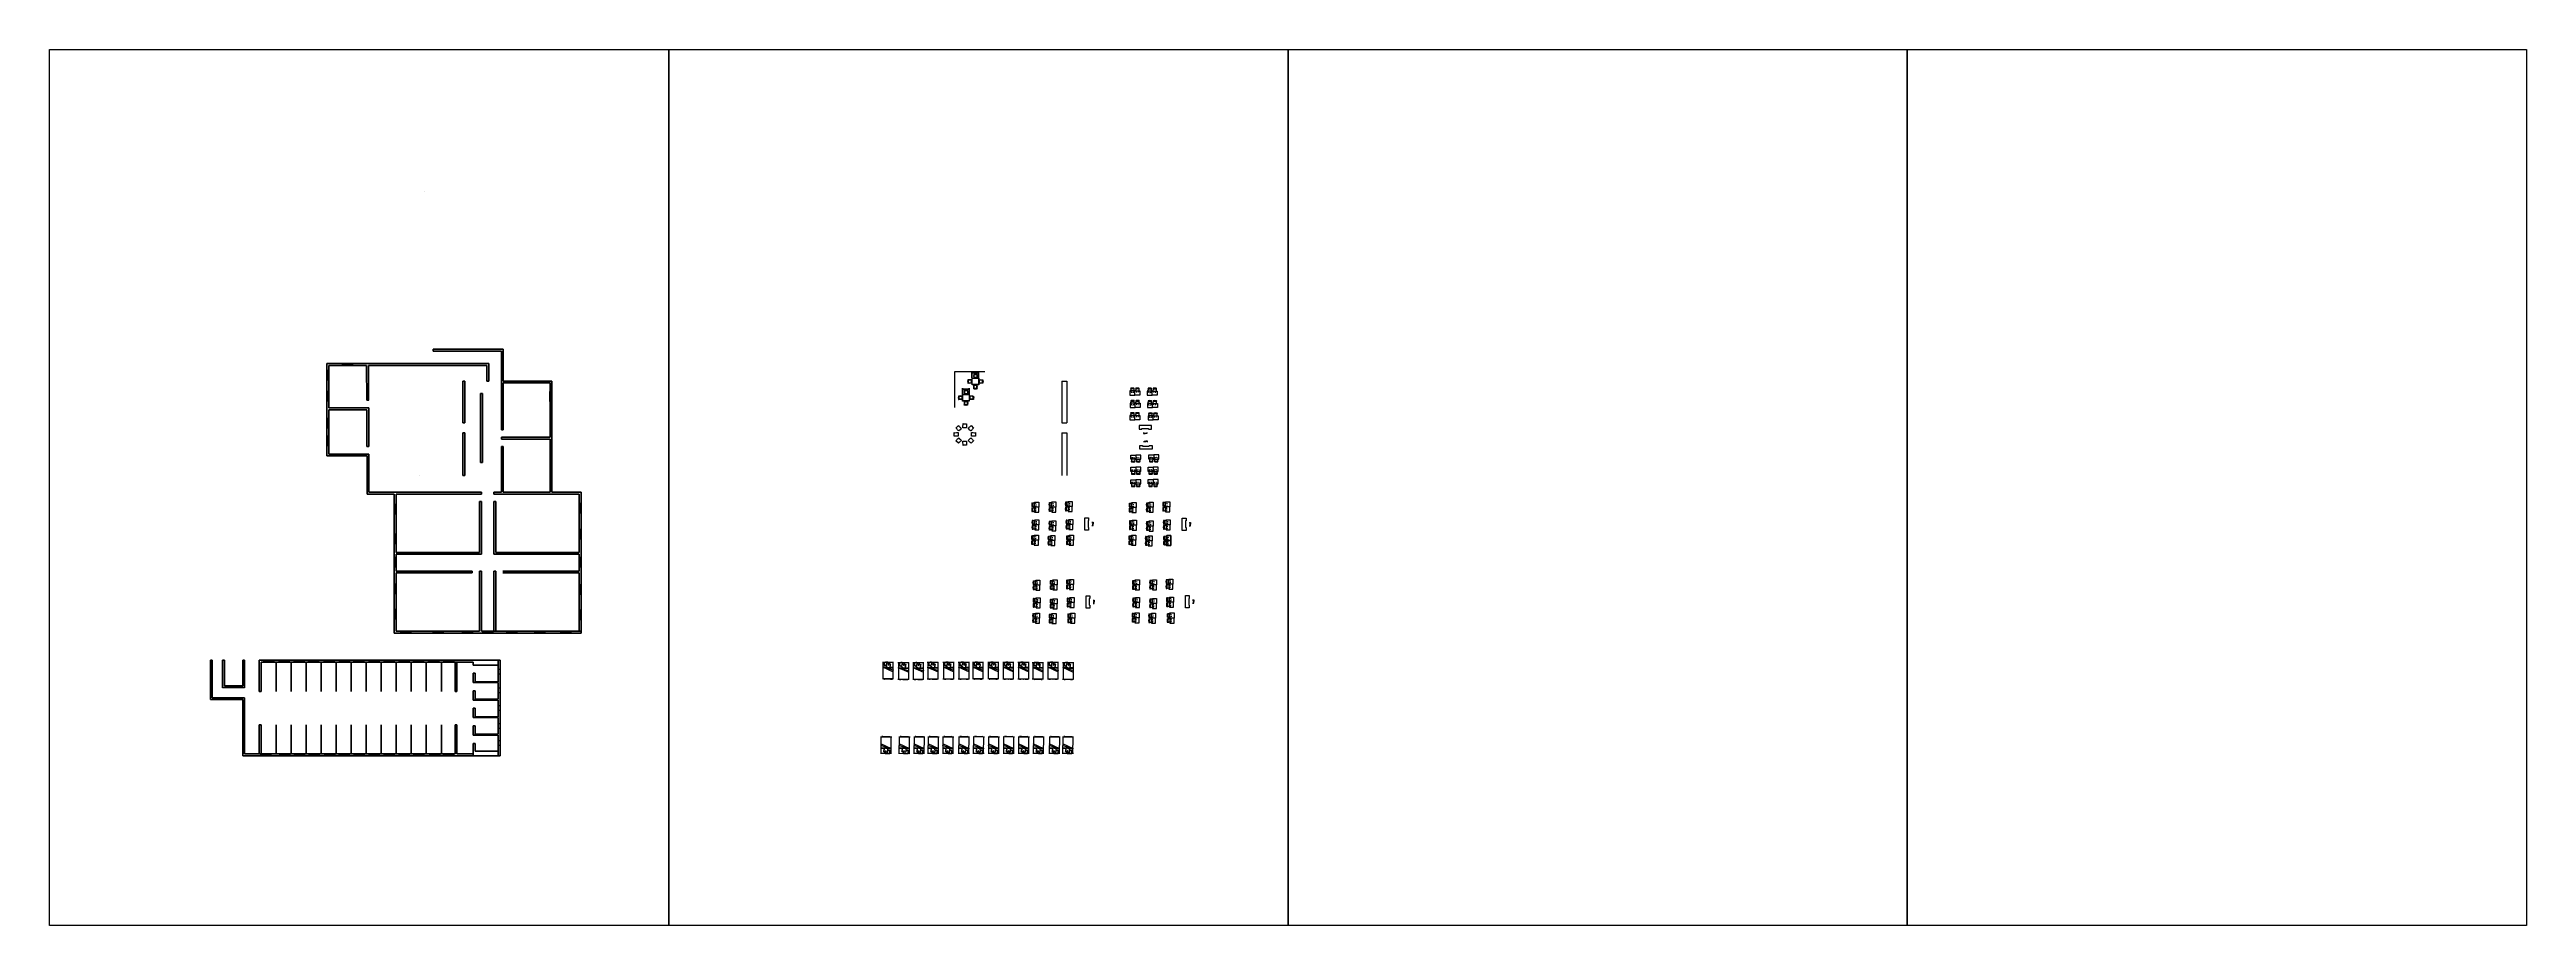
# Model space of a CAD drawing. Header units: metres. Extents: x -353 to 1688, y -477 to 135.
# Drawn here: x -55.9 to 241.1, y -477.2 to -372.2 of the extents above; entities that cross this region are included whole.
import ezdxf

# ---------------------------------------------------------------- set-up
doc = ezdxf.new("R2010")
doc.units = ezdxf.units.M
doc.header["$MEASUREMENT"] = 0
doc.linetypes.add('HIDDEN2', pattern=[0.1875, 0.125, -0.0625])
doc.layers.add('DIMENSION', color=240, linetype='Continuous', lineweight=40)
doc.layers.add('WALL', color=2, linetype='Continuous', lineweight=40)
doc.layers.add('FURNITURE', color=130, linetype='Continuous', plot=False)
for name, color, linetype in [('ID-LOOSE', 31, 'Continuous'), ('ID-LOOSE2', 8, 'Continuous'), ('WINDOW', 10, 'Continuous')]:
    doc.layers.add(name, color=color, linetype=linetype)
doc.styles.get("Standard").update_dxf_attribs({"font": 'arial.ttf'})
doc.dimstyles.new('ARCHITXT', dxfattribs={"dimtxt": 0.05, "dimasz": 0.05, "dimexe": 0.1, "dimexo": 0.02, "dimgap": 0.05, "dimtad": 1, "dimtih": 1, "dimtoh": 1, "dimdec": 0, "dimlfac": 1000, "dimzin": 0, "dimdsep": 46, "dimtxsty": 'Standard', "dimcen": 0.1, "dimdle": 0.18, "dimclrd": 15, "dimclre": 15, "dimclrt": 202, "dimadec": 0, "dimazin": 0, "dimtfac": 0.72, "dimtdec": 0, "dimtix": 1, "dimtmove": 2, "dimatfit": 3, "dimfxl": 1, "dimtolj": 1, "dimtzin": 0, "dimarcsym": 0})

# ---------------------------------------------------------------- blocks, each defined once
blk = doc.blocks.new('A$C6f7434be')
at = {"layer": 'Defpoints'}
for points in [[(0, 0), (-74.25, 0), (-74.25, 105), (0, 105)], [(74.25, 0), (0, 0), (0, 105), (74.25, 105)], [(148.5, 0), (74.25, 0), (74.25, 105), (148.5, 105)], [(222.75, 0), (148.5, 0), (148.5, 105), (222.75, 105)]]:
    blk.add_lwpolyline(points, close=True, dxfattribs=at)
at = {"layer": 'WALL'}
for p, q in [((-29.25, 88.02), (-29.25, 88.02)), ((-28.26, 69.09), (-28.26, 68.86)), ((-19.84, 69.09), (-28.26, 69.09)), ((-20.07, 68.86), (-28.26, 68.86)), ((-20.07, 68.86), (-20.07, 67.06)), ((-19.84, 69.09), (-19.84, 67.06)), ((-24.27, 67.35), (-41.01, 67.35)), ((-41.01, 67.35), (-41.01, 56.28)), ((-40.78, 67.13), (-40.78, 62.05)), ((-36.24, 67.12), (-40.78, 67.12)), ((-36.24, 67.12), (-36.22, 62.95)), ((-24.27, 67.12), (-36.01, 67.12)), ((-36.01, 67.12), (-35.99, 62.95)), ((-26.67, 67.35), (-21.57, 67.35)), ((-26.67, 67.12), (-21.8, 67.12)), ((-21.8, 67.12), (-21.8, 65.26)), ((-21.57, 67.35), (-21.57, 65.26)), ((-20.07, 67.06), (-20.07, 59.43)), ((-19.84, 67.06), (-19.84, 65.26)), ((-35.98, 62.95), (-36.22, 62.95)), ((-24.7, 65.25), (-24.7, 60.25)), ((-24.7, 65.25), (-24.47, 65.25)), ((-24.47, 65.25), (-24.47, 60.25)), ((-22.57, 63.76), (-22.57, 55.5)), ((-22.57, 63.76), (-22.34, 63.76)), ((-22.34, 63.76), (-22.34, 55.5)), ((-21.57, 65.26), (-21.8, 65.26)), ((-19.84, 65.26), (-14.01, 65.26)), ((-19.84, 65.03), (-19.84, 59.43)), ((-19.84, 65.03), (-14.24, 65.03)), ((-14.24, 65.03), (-14.24, 58.53)), ((-14.01, 65.26), (-14.01, 51.95)), ((-35.98, 62.05), (-40.78, 62.05)), ((-40.78, 61.82), (-40.78, 56.51)), ((-36.21, 61.82), (-40.78, 61.82)), ((-36.21, 61.82), (-36.19, 57.41)), ((-36.19, 59.44), (-36.19, 59.44)), ((-35.98, 62.05), (-35.96, 57.41)), ((-24.7, 60.25), (-24.47, 60.25)), ((-20.07, 59.43), (-19.84, 59.43)), ((-41.01, 56.51), (-41.01, 56.51)), ((-40.78, 57.41), (-40.78, 57.41)), ((-35.95, 56.51), (-40.78, 56.51)), ((-35.95, 57.41), (-36.19, 57.41)), ((-35.96, 56.51), (-35.95, 56.05)), ((-35.95, 56.51), (-35.95, 56.33)), ((-35.95, 56.51), (-35.95, 56.51)), ((-24.7, 59.05), (-24.7, 53.95)), ((-24.7, 59.05), (-24.47, 59.05)), ((-24.47, 59.05), (-24.47, 53.95)), ((-20.07, 58.53), (-20.07, 58.3)), ((-20.07, 58.53), (-14.24, 58.53)), ((-20.07, 58.3), (-14.24, 58.3)), ((-20.07, 57.4), (-20.07, 51.95)), ((-20.07, 57.4), (-19.84, 57.4)), ((-19.84, 57.4), (-19.84, 51.95)), ((-14.24, 58.3), (-14.24, 51.95)), ((-41.01, 56.28), (-36.18, 56.28)), ((-40.78, 56.28), (-40.78, 56.28)), ((-36.18, 56.28), (-36.18, 56.28)), ((-36.18, 56.28), (-36.18, 56.05)), ((-36.18, 56.05), (-36.18, 51.72)), ((-36.18, 56.05), (-36.18, 51.95)), ((-35.95, 56.05), (-35.95, 51.95)), ((-29.94, 53.93), (-29.94, 53.95)), ((-24.47, 53.95), (-24.7, 53.95)), ((-22.57, 55.5), (-22.34, 55.5)), ((-36.18, 51.72), (-32.92, 51.72)), ((-35.95, 51.95), (-32.92, 51.95)), ((-22.46, 51.95), (-32.92, 51.95)), ((-32.92, 51.72), (-32.92, 44.49)), ((-32.69, 51.72), (-32.69, 44.72)), ((-22.46, 51.72), (-32.69, 51.72)), ((-22.69, 51.95), (-22.46, 51.95)), ((-22.69, 44.72), (-22.69, 50.82)), ((-22.46, 50.82), (-22.69, 50.82)), ((-22.46, 51.95), (-22.46, 51.72)), ((-22.46, 50.82), (-22.46, 44.49)), ((-20.97, 51.95), (-20.73, 51.95)), ((-20.97, 51.72), (-20.97, 51.95)), ((-20.97, 51.72), (-20.96, 51.72)), ((-20.97, 51.72), (-10.73, 51.72)), ((-20.97, 50.82), (-20.73, 50.82)), ((-20.97, 44.49), (-20.97, 50.82)), ((-20.73, 51.95), (-20.07, 51.95)), ((-20.73, 44.72), (-20.73, 50.82)), ((-14.24, 51.95), (-19.84, 51.95)), ((-14.01, 51.95), (-10.5, 51.95)), ((-10.73, 51.72), (-10.73, 44.72)), ((-10.5, 51.95), (-10.5, 44.49)), ((-20.97, 48.22), (-20.96, 48.22)), ((-32.92, 44.72), (-32.92, 42.72)), ((-32.69, 44.72), (-22.69, 44.72)), ((-20.96, 44.72), (-20.97, 44.72)), ((-20.73, 44.72), (-10.73, 44.72)), ((-32.92, 42.72), (-32.92, 42.49)), ((-32.92, 42.49), (-32.92, 35.03)), ((-32.69, 44.49), (-32.69, 42.49)), ((-32.69, 44.49), (-22.69, 44.49)), ((-32.69, 42.49), (-23.59, 42.49)), ((-32.69, 42.26), (-32.69, 42.26)), ((-32.69, 42.26), (-23.59, 42.26)), ((-32.69, 42.26), (-32.69, 35.26)), ((-32.69, 42.26), (-32.69, 42.25)), ((-23.59, 42.26), (-23.59, 42.49)), ((-22.69, 44.49), (-22.46, 44.49)), ((-22.46, 42.49), (-22.69, 42.49)), ((-22.69, 35.26), (-22.69, 42.49)), ((-22.46, 35.26), (-22.46, 42.49)), ((-20.96, 44.49), (-20.97, 44.49)), ((-20.97, 42.48), (-20.74, 42.48)), ((-20.97, 35.26), (-20.97, 42.48)), ((-20.73, 44.49), (-20.96, 44.49)), ((-20.96, 42.48), (-20.96, 42.48)), ((-20.73, 42.48), (-20.96, 42.48)), ((-10.73, 44.49), (-20.73, 44.49)), ((-20.73, 44.49), (-20.73, 44.49)), ((-20.73, 42.48), (-20.73, 38.99)), ((-20.73, 42.48), (-20.73, 42.25)), ((-20.73, 42.26), (-20.73, 35.26)), ((-19.89, 42.48), (-10.73, 42.49)), ((-19.89, 42.26), (-10.73, 42.26)), ((-19.83, 44.49), (-19.83, 44.49)), ((-19.83, 42.25), (-19.83, 42.48)), ((-10.73, 42.49), (-10.73, 44.49)), ((-10.73, 35.26), (-10.73, 42.26)), ((-10.5, 44.49), (-10.5, 42.49)), ((-10.5, 35.03), (-10.5, 42.49)), ((-20.74, 38.99), (-20.73, 38.99)), ((-10.5, 35.26), (-10.5, 35.86)), ((-10.5, 35.03), (-32.92, 35.03)), ((-32.69, 35.26), (-22.69, 35.26)), ((-22.46, 35.26), (-10.73, 35.26)), ((-22.46, 35.26), (-20.96, 35.26)), ((-10.5, 35.26), (-10.73, 35.26)), ((-54.96, 31.8), (-54.96, 28.5)), ((-54.73, 31.8), (-54.96, 31.8)), ((-54.73, 31.8), (-54.73, 28.5)), ((-53.5, 31.8), (-53.5, 28.5)), ((-53.5, 31.8), (-53.27, 31.8)), ((-53.27, 31.8), (-53.27, 28.73)), ((-51.09, 31.79), (-50.86, 31.79)), ((-51.09, 31.79), (-51.09, 28.73)), ((-50.86, 31.79), (-50.86, 28.5)), ((-50.86, 28.5), (-50.86, 31.56)), ((-49.1, 31.8), (-25.24, 31.8)), ((-49.1, 31.8), (-49.1, 28.05)), ((-48.87, 31.57), (-48.87, 28.05)), ((-48.87, 31.57), (-25.63, 31.57)), ((-47.07, 28.05), (-47.07, 31.57)), ((-45.27, 28.05), (-45.27, 31.57)), ((-43.47, 28.05), (-43.47, 31.57)), ((-41.67, 28.05), (-41.67, 31.57)), ((-41.67, 28.05), (-41.67, 31.57)), ((-39.87, 28.05), (-39.87, 31.57)), ((-38.37, 31.57), (-38.37, 31.57)), ((-38.37, 31.57), (-38.37, 31.57)), ((-38.37, 31.57), (-38.37, 31.57)), ((-38.37, 31.57), (-38.37, 31.57)), ((-38.07, 28.05), (-38.07, 31.57)), ((-36.27, 28.05), (-36.27, 31.57)), ((-34.47, 28.05), (-34.47, 31.57)), ((-32.67, 28.05), (-32.67, 31.57)), ((-30.87, 28.05), (-30.87, 31.57)), ((-29.07, 28.05), (-29.07, 31.57)), ((-27.27, 28.05), (-27.27, 31.57)), ((-25.63, 31.57), (-25.63, 28.05)), ((-25.63, 31.57), (-23.44, 31.57)), ((-25.43, 31.57), (-25.43, 28.05)), ((-25.24, 31.8), (-23.44, 31.8)), ((-23.44, 31.8), (-20.21, 31.8)), ((-23.44, 31.57), (-23.44, 31.22)), ((-23.44, 31.22), (-20.44, 31.22)), ((-23.44, 30.23), (-23.21, 30.23)), ((-23.44, 30.23), (-23.44, 29.12)), ((-23.21, 30.23), (-23.21, 29.22)), ((-20.44, 31.8), (-20.44, 29.22)), ((-20.21, 31.8), (-20.21, 20.33)), ((-54.96, 28.5), (-54.96, 27.07)), ((-54.96, 27.07), (-51.09, 27.07)), ((-54.73, 28.5), (-54.73, 27.3)), ((-54.73, 27.3), (-50.86, 27.3)), ((-50.86, 28.51), (-53.5, 28.51)), ((-51.09, 28.73), (-53.27, 28.73)), ((-51.09, 27.07), (-51.09, 20.33)), ((-50.86, 20.56), (-50.86, 27.3)), ((-50.86, 27.3), (-50.86, 20.56)), ((-48.87, 28.05), (-49.1, 28.05)), ((-48.87, 28.05), (-48.87, 28.05)), ((-25.43, 28.05), (-25.63, 28.05)), ((-23.44, 29.12), (-20.44, 29.12)), ((-23.44, 28.13), (-23.21, 28.13)), ((-23.44, 28.13), (-23.44, 27.02)), ((-23.44, 27.02), (-20.44, 27.02)), ((-23.21, 29.22), (-20.44, 29.22)), ((-23.21, 28.13), (-23.21, 27.12)), ((-23.21, 27.12), (-20.44, 27.12)), ((-20.44, 29.12), (-20.44, 27.12)), ((-20.44, 27.02), (-20.44, 25.02)), ((-49.1, 20.57), (-49.1, 24.03)), ((-49.1, 24.03), (-48.87, 24.03)), ((-48.87, 20.57), (-48.87, 24.03)), ((-47.07, 20.57), (-47.07, 24.05)), ((-45.27, 20.57), (-45.27, 24.05)), ((-43.47, 20.57), (-43.47, 24.05)), ((-41.67, 20.57), (-41.67, 24.05)), ((-39.87, 20.57), (-39.87, 24.05)), ((-38.07, 20.57), (-38.07, 24.05)), ((-36.27, 20.57), (-36.27, 24.05)), ((-34.47, 20.57), (-34.47, 24.05)), ((-32.67, 20.57), (-32.67, 24.05)), ((-30.87, 20.57), (-30.87, 24.05)), ((-29.07, 20.57), (-29.07, 24.05)), ((-27.27, 20.57), (-27.27, 24.05)), ((-25.63, 24.05), (-25.63, 20.57)), ((-25.43, 24.05), (-25.63, 24.05)), ((-25.43, 24.05), (-25.43, 20.57)), ((-23.44, 26.03), (-23.21, 26.03)), ((-23.44, 26.03), (-23.44, 24.92)), ((-23.44, 24.92), (-20.44, 24.92)), ((-23.44, 23.93), (-23.21, 23.93)), ((-23.44, 23.93), (-23.44, 22.82)), ((-23.21, 26.03), (-23.21, 25.02)), ((-23.21, 25.02), (-20.44, 25.02)), ((-23.21, 23.93), (-23.21, 22.92)), ((-20.44, 24.92), (-20.44, 22.92)), ((-23.44, 22.82), (-20.44, 22.82)), ((-23.44, 21.83), (-23.21, 21.83)), ((-23.44, 21.83), (-23.44, 20.33)), ((-23.21, 22.92), (-20.44, 22.92)), ((-23.21, 21.83), (-23.21, 20.91)), ((-20.44, 20.91), (-23.21, 20.91)), ((-20.44, 22.82), (-20.44, 20.33)), ((-20.21, 20.33), (-51.09, 20.33)), ((-27.27, 20.57), (-50.86, 20.57)), ((-49.7, 20.57), (-50.86, 20.57)), ((-25.63, 20.57), (-27.27, 20.57)), ((-23.44, 20.57), (-25.43, 20.57))]:
    blk.add_line(p, q, dxfattribs=at)
at = {"layer": 'WINDOW'}
for p, q in [((-41.01, 65.35), (-41.01, 66.55)), ((-41.01, 66.55), (-40.78, 66.55)), ((-41.01, 66.55), (-41.01, 65.95)), ((-41.01, 66.54), (-40.78, 66.54)), ((-41.01, 66.5), (-40.78, 66.5)), ((-41.01, 65.95), (-40.78, 65.95)), ((-41.01, 65.94), (-40.78, 65.94)), ((-40.78, 65.4), (-41.01, 65.4)), ((-40.78, 65.35), (-41.01, 65.35)), ((-40.9, 66.5), (-40.9, 65.4)), ((-40.78, 66.55), (-40.78, 65.35)), ((-39.11, 67.35), (-37.91, 67.35)), ((-39.11, 67.12), (-39.11, 67.35)), ((-37.91, 67.12), (-39.11, 67.12)), ((-39.11, 67.12), (-38.51, 67.12)), ((-39.1, 67.12), (-39.1, 67.35)), ((-39.06, 67.12), (-39.06, 67.35)), ((-39.06, 67.23), (-37.96, 67.23)), ((-38.51, 67.12), (-38.51, 67.35)), ((-38.5, 67.12), (-38.5, 67.35)), ((-37.96, 67.35), (-37.96, 67.12)), ((-37.91, 67.35), (-37.91, 67.12)), ((-41.02, 62.83), (-41.02, 64.03)), ((-41.02, 64.03), (-40.79, 64.03)), ((-41.02, 64.03), (-41.02, 63.43)), ((-41.02, 64.02), (-40.79, 64.02)), ((-41.02, 63.98), (-40.79, 63.98)), ((-41.02, 63.43), (-40.79, 63.43)), ((-41.02, 63.42), (-40.79, 63.42)), ((-40.79, 62.88), (-41.02, 62.88)), ((-40.79, 62.83), (-41.02, 62.83)), ((-40.9, 63.98), (-40.9, 62.88)), ((-40.79, 64.03), (-40.79, 62.83)), ((-17.59, 65.03), (-17.59, 65.26)), ((-17.59, 65.26), (-16.39, 65.26)), ((-16.39, 65.03), (-17.59, 65.03)), ((-17.54, 65.03), (-17.54, 65.26)), ((-16.44, 65.14), (-17.54, 65.14)), ((-16.39, 65.26), (-16.99, 65.26)), ((-16.99, 65.26), (-16.99, 65.03)), ((-16.44, 65.26), (-16.44, 65.03)), ((-16.39, 65.26), (-16.39, 65.03)), ((-14.25, 62.81), (-14.25, 64.01)), ((-14.25, 64.01), (-14.02, 64.01)), ((-14.25, 64.01), (-14.25, 63.41)), ((-14.25, 64), (-14.02, 64)), ((-14.25, 63.96), (-14.02, 63.96)), ((-14.25, 63.41), (-14.02, 63.41)), ((-14.25, 63.4), (-14.02, 63.4)), ((-14.02, 62.86), (-14.25, 62.86)), ((-14.02, 62.81), (-14.25, 62.81)), ((-14.13, 63.96), (-14.13, 62.86)), ((-14.02, 64.01), (-14.02, 62.81)), ((-41.01, 59.62), (-41.01, 60.82)), ((-41.01, 60.82), (-40.78, 60.82)), ((-41.01, 60.82), (-41.01, 60.22)), ((-41.01, 60.81), (-40.78, 60.81)), ((-41.01, 60.77), (-40.78, 60.77)), ((-41.01, 60.22), (-40.78, 60.22)), ((-41.01, 60.21), (-40.78, 60.21)), ((-40.78, 59.67), (-41.01, 59.67)), ((-40.78, 59.62), (-41.01, 59.62)), ((-40.9, 60.77), (-40.9, 59.67)), ((-40.78, 60.82), (-40.78, 59.62)), ((-14.24, 60.11), (-14.24, 61.31)), ((-14.24, 61.31), (-14.01, 61.31)), ((-14.24, 61.31), (-14.24, 60.71)), ((-14.24, 61.3), (-14.01, 61.3)), ((-14.24, 61.26), (-14.01, 61.26)), ((-14.24, 60.71), (-14.01, 60.71)), ((-14.24, 60.7), (-14.01, 60.7)), ((-14.01, 60.16), (-14.24, 60.16)), ((-14.01, 60.11), (-14.24, 60.11)), ((-14.13, 61.26), (-14.13, 60.16)), ((-14.01, 61.31), (-14.01, 60.11)), ((-41.01, 57.51), (-41.01, 58.71)), ((-41.01, 58.71), (-40.78, 58.71)), ((-41.01, 58.71), (-41.01, 58.11)), ((-41.01, 58.7), (-40.78, 58.7)), ((-41.01, 58.66), (-40.78, 58.66)), ((-41.01, 58.11), (-40.78, 58.11)), ((-41.01, 58.1), (-40.78, 58.1)), ((-40.78, 57.56), (-41.01, 57.56)), ((-40.78, 57.51), (-41.01, 57.51)), ((-40.9, 58.66), (-40.9, 57.56)), ((-40.78, 58.71), (-40.78, 57.51)), ((-39.19, 56.51), (-37.99, 56.51)), ((-39.19, 56.28), (-39.19, 56.51)), ((-39.18, 56.28), (-39.18, 56.51)), ((-39.14, 56.28), (-39.14, 56.51)), ((-38.59, 56.28), (-38.59, 56.51)), ((-38.58, 56.28), (-38.58, 56.51)), ((-38.04, 56.51), (-38.04, 56.28)), ((-37.99, 56.51), (-37.99, 56.28)), ((-14.24, 56.27), (-14.24, 57.47)), ((-14.24, 57.47), (-14.01, 57.47)), ((-14.24, 57.47), (-14.24, 56.87)), ((-14.24, 57.46), (-14.01, 57.46)), ((-14.24, 57.42), (-14.01, 57.42)), ((-14.24, 56.87), (-14.01, 56.87)), ((-14.24, 56.86), (-14.01, 56.86)), ((-14.13, 57.42), (-14.13, 56.32)), ((-14.01, 57.47), (-14.01, 56.27)), ((-37.99, 56.28), (-39.19, 56.28)), ((-39.19, 56.28), (-38.59, 56.28)), ((-39.14, 56.39), (-38.04, 56.39)), ((-14.01, 56.32), (-14.24, 56.32)), ((-14.01, 56.27), (-14.24, 56.27)), ((-14.24, 53.28), (-14.24, 54.48)), ((-14.24, 54.48), (-14.01, 54.48)), ((-14.24, 54.48), (-14.24, 53.88)), ((-14.24, 54.47), (-14.01, 54.47)), ((-14.24, 54.43), (-14.01, 54.43)), ((-14.24, 53.88), (-14.01, 53.88)), ((-14.24, 53.87), (-14.01, 53.87)), ((-14.13, 54.43), (-14.13, 53.33)), ((-14.01, 54.48), (-14.01, 53.28)), ((-32.93, 49.29), (-32.93, 50.49)), ((-32.93, 50.49), (-32.7, 50.49)), ((-32.93, 50.49), (-32.93, 49.89)), ((-32.7, 50.49), (-32.7, 49.29)), ((-14.01, 53.33), (-14.24, 53.33)), ((-14.01, 53.28), (-14.24, 53.28)), ((-10.73, 49.41), (-10.73, 50.61)), ((-10.73, 50.61), (-10.5, 50.61)), ((-10.73, 50.61), (-10.73, 50.01)), ((-10.73, 50.6), (-10.5, 50.6)), ((-10.73, 50.56), (-10.5, 50.56)), ((-10.62, 50.56), (-10.62, 49.46)), ((-10.5, 50.61), (-10.5, 49.41)), ((-32.93, 50.48), (-32.7, 50.48)), ((-32.93, 50.44), (-32.7, 50.44)), ((-32.93, 49.89), (-32.7, 49.89)), ((-32.93, 49.88), (-32.7, 49.88)), ((-32.7, 49.34), (-32.93, 49.34)), ((-32.7, 49.29), (-32.93, 49.29)), ((-32.81, 50.44), (-32.81, 49.34)), ((-10.73, 50.01), (-10.5, 50.01)), ((-10.73, 50), (-10.5, 50)), ((-10.5, 49.46), (-10.73, 49.46)), ((-10.5, 49.41), (-10.73, 49.41)), ((-32.92, 45.73), (-32.92, 46.93)), ((-32.92, 46.93), (-32.69, 46.93)), ((-32.92, 46.93), (-32.92, 46.33)), ((-32.92, 46.92), (-32.69, 46.92)), ((-32.92, 46.88), (-32.69, 46.88)), ((-32.92, 46.33), (-32.69, 46.33)), ((-32.92, 46.32), (-32.69, 46.32)), ((-32.69, 45.78), (-32.92, 45.78)), ((-32.69, 45.73), (-32.92, 45.73)), ((-32.8, 46.88), (-32.8, 45.78)), ((-32.69, 46.93), (-32.69, 45.73)), ((-10.73, 46.3), (-10.73, 47.5)), ((-10.73, 47.5), (-10.5, 47.5)), ((-10.73, 47.5), (-10.73, 46.9)), ((-10.73, 47.49), (-10.5, 47.49)), ((-10.73, 47.45), (-10.5, 47.45)), ((-10.73, 46.9), (-10.5, 46.9)), ((-10.73, 46.89), (-10.5, 46.89)), ((-10.5, 46.35), (-10.73, 46.35)), ((-10.5, 46.3), (-10.73, 46.3)), ((-10.62, 47.45), (-10.62, 46.35)), ((-10.5, 47.5), (-10.5, 46.3)), ((-32.93, 42.94), (-32.93, 44.14)), ((-32.93, 44.14), (-32.7, 44.14)), ((-32.93, 44.14), (-32.93, 43.54)), ((-32.93, 44.13), (-32.7, 44.13)), ((-32.93, 44.09), (-32.7, 44.09)), ((-32.93, 43.54), (-32.7, 43.54)), ((-32.93, 43.53), (-32.7, 43.53)), ((-32.7, 42.99), (-32.93, 42.99)), ((-32.7, 42.94), (-32.93, 42.94)), ((-32.81, 44.09), (-32.81, 42.99)), ((-32.7, 44.14), (-32.7, 42.94)), ((-20.73, 42.25), (-20.73, 42.25)), ((-10.73, 42.93), (-10.73, 44.13)), ((-10.73, 44.13), (-10.5, 44.13)), ((-10.73, 44.13), (-10.73, 43.53)), ((-10.73, 44.12), (-10.5, 44.12)), ((-10.73, 44.08), (-10.5, 44.08)), ((-10.73, 43.53), (-10.5, 43.53)), ((-10.73, 43.52), (-10.5, 43.52)), ((-10.5, 42.98), (-10.73, 42.98)), ((-10.5, 42.93), (-10.73, 42.93)), ((-10.62, 44.08), (-10.62, 42.98)), ((-10.5, 44.13), (-10.5, 42.93)), ((-32.92, 39.76), (-32.92, 40.96)), ((-32.92, 40.96), (-32.69, 40.96)), ((-32.92, 40.96), (-32.92, 40.36)), ((-32.92, 40.95), (-32.69, 40.95)), ((-32.92, 40.91), (-32.69, 40.91)), ((-32.92, 40.36), (-32.69, 40.36)), ((-32.92, 40.35), (-32.69, 40.35)), ((-32.69, 39.81), (-32.92, 39.81)), ((-32.69, 39.76), (-32.92, 39.76)), ((-32.81, 40.91), (-32.81, 39.81)), ((-32.69, 40.96), (-32.69, 39.76)), ((-10.73, 39.69), (-10.73, 40.89)), ((-10.73, 40.89), (-10.5, 40.89)), ((-10.73, 40.89), (-10.73, 40.29)), ((-10.73, 40.88), (-10.5, 40.88)), ((-10.73, 40.84), (-10.5, 40.84)), ((-10.73, 40.29), (-10.5, 40.29)), ((-10.73, 40.28), (-10.5, 40.28)), ((-10.5, 39.74), (-10.73, 39.74)), ((-10.5, 39.69), (-10.73, 39.69)), ((-10.62, 40.84), (-10.62, 39.74)), ((-10.5, 40.89), (-10.5, 39.69)), ((-32.93, 36.72), (-32.93, 37.92)), ((-32.93, 37.92), (-32.7, 37.92)), ((-32.93, 37.92), (-32.93, 37.32)), ((-32.93, 37.91), (-32.7, 37.91)), ((-32.93, 37.87), (-32.7, 37.87)), ((-32.93, 37.32), (-32.7, 37.32)), ((-32.93, 37.31), (-32.7, 37.31)), ((-32.7, 36.77), (-32.93, 36.77)), ((-32.7, 36.72), (-32.93, 36.72)), ((-32.81, 37.87), (-32.81, 36.77)), ((-32.7, 37.92), (-32.7, 36.72)), ((-10.73, 36.65), (-10.73, 37.85)), ((-10.73, 37.85), (-10.5, 37.85)), ((-10.73, 37.85), (-10.73, 37.25)), ((-10.73, 37.84), (-10.5, 37.84)), ((-10.73, 37.8), (-10.5, 37.8)), ((-10.73, 37.25), (-10.5, 37.25)), ((-10.73, 37.24), (-10.5, 37.24)), ((-10.5, 36.7), (-10.73, 36.7)), ((-10.5, 36.65), (-10.73, 36.65)), ((-10.62, 37.8), (-10.62, 36.7)), ((-10.5, 37.85), (-10.5, 36.65)), ((-32.12, 35.02), (-32.12, 35.25)), ((-32.12, 35.25), (-30.92, 35.25)), ((-30.92, 35.02), (-32.12, 35.02)), ((-32.07, 35.02), (-32.07, 35.25)), ((-30.97, 35.14), (-32.07, 35.14)), ((-31.53, 35.25), (-31.53, 35.02)), ((-30.92, 35.25), (-31.52, 35.25)), ((-31.52, 35.25), (-31.52, 35.02)), ((-30.97, 35.25), (-30.97, 35.02)), ((-30.93, 35.25), (-30.93, 35.02)), ((-30.92, 35.25), (-30.92, 35.02)), ((-28.24, 35.03), (-28.24, 35.26)), ((-28.24, 35.26), (-27.04, 35.26)), ((-27.04, 35.03), (-28.24, 35.03)), ((-28.19, 35.03), (-28.19, 35.26)), ((-27.09, 35.14), (-28.19, 35.14)), ((-27.65, 35.26), (-27.65, 35.03)), ((-27.04, 35.26), (-27.64, 35.26)), ((-27.64, 35.26), (-27.64, 35.03)), ((-27.09, 35.26), (-27.09, 35.03)), ((-27.05, 35.26), (-27.05, 35.03)), ((-27.04, 35.26), (-27.04, 35.03)), ((-24.75, 35.03), (-24.75, 35.26)), ((-24.75, 35.26), (-23.55, 35.26)), ((-23.55, 35.03), (-24.75, 35.03)), ((-24.7, 35.03), (-24.7, 35.26)), ((-23.6, 35.14), (-24.7, 35.14)), ((-24.16, 35.26), (-24.16, 35.03)), ((-23.55, 35.26), (-24.15, 35.26)), ((-24.15, 35.26), (-24.15, 35.03)), ((-23.6, 35.26), (-23.6, 35.03)), ((-23.56, 35.26), (-23.56, 35.03)), ((-23.55, 35.26), (-23.55, 35.03)), ((-22.28, 35.03), (-22.28, 35.26)), ((-22.28, 35.26), (-21.08, 35.26)), ((-21.08, 35.03), (-22.28, 35.03)), ((-22.23, 35.03), (-22.23, 35.26)), ((-21.13, 35.14), (-22.23, 35.14)), ((-22.16, 35.26), (-20.96, 35.26)), ((-20.96, 35.03), (-22.16, 35.03)), ((-21.69, 35.26), (-21.69, 35.03)), ((-21.68, 35.26), (-21.68, 35.03)), ((-20.96, 35.26), (-21.56, 35.26)), ((-21.13, 35.26), (-21.13, 35.03)), ((-21.09, 35.26), (-21.09, 35.03)), ((-21.08, 35.26), (-21.08, 35.03)), ((-19.42, 35.02), (-19.42, 35.25)), ((-19.42, 35.25), (-18.22, 35.25)), ((-18.22, 35.02), (-19.42, 35.02)), ((-19.37, 35.02), (-19.37, 35.25)), ((-18.27, 35.14), (-19.37, 35.14)), ((-18.22, 35.25), (-18.82, 35.25)), ((-18.82, 35.25), (-18.82, 35.02)), ((-18.27, 35.25), (-18.27, 35.02)), ((-18.22, 35.25), (-18.22, 35.02)), ((-16.07, 35.03), (-16.07, 35.26)), ((-16.07, 35.26), (-14.87, 35.26)), ((-14.87, 35.03), (-16.07, 35.03)), ((-16.02, 35.03), (-16.02, 35.26)), ((-14.92, 35.14), (-16.02, 35.14)), ((-14.87, 35.26), (-15.47, 35.26)), ((-15.47, 35.26), (-15.47, 35.03)), ((-14.92, 35.26), (-14.92, 35.03)), ((-14.87, 35.26), (-14.87, 35.03)), ((-12.96, 35.02), (-12.96, 35.25)), ((-12.96, 35.25), (-11.76, 35.25)), ((-11.76, 35.02), (-12.96, 35.02)), ((-12.91, 35.02), (-12.91, 35.25)), ((-11.81, 35.14), (-12.91, 35.14)), ((-11.76, 35.25), (-12.36, 35.25)), ((-12.36, 35.25), (-12.36, 35.02)), ((-11.81, 35.25), (-11.81, 35.02)), ((-11.76, 35.25), (-11.76, 35.02)), ((-48.57, 31.8), (-47.37, 31.8)), ((-48.57, 31.57), (-48.57, 31.8)), ((-47.37, 31.57), (-48.57, 31.57)), ((-48.57, 31.57), (-47.97, 31.57)), ((-48.56, 31.57), (-48.56, 31.8)), ((-48.52, 31.57), (-48.52, 31.8)), ((-48.52, 31.69), (-47.42, 31.69)), ((-47.97, 31.57), (-47.97, 31.8)), ((-47.96, 31.57), (-47.96, 31.8)), ((-47.42, 31.8), (-47.42, 31.57)), ((-47.37, 31.8), (-47.37, 31.57)), ((-46.7, 31.8), (-45.5, 31.8)), ((-46.7, 31.57), (-46.7, 31.8)), ((-45.5, 31.57), (-46.7, 31.57)), ((-46.7, 31.57), (-46.1, 31.57)), ((-46.69, 31.57), (-46.69, 31.8)), ((-46.65, 31.57), (-46.65, 31.8)), ((-46.65, 31.69), (-45.55, 31.69)), ((-46.1, 31.57), (-46.1, 31.8)), ((-46.09, 31.57), (-46.09, 31.8)), ((-45.55, 31.8), (-45.55, 31.57)), ((-45.5, 31.8), (-45.5, 31.57)), ((-44.92, 31.8), (-43.72, 31.8)), ((-44.92, 31.57), (-44.92, 31.8)), ((-43.72, 31.57), (-44.92, 31.57)), ((-44.92, 31.57), (-44.32, 31.57)), ((-44.91, 31.57), (-44.91, 31.8)), ((-44.87, 31.57), (-44.87, 31.8)), ((-44.87, 31.68), (-43.77, 31.68)), ((-44.32, 31.57), (-44.32, 31.8)), ((-44.31, 31.57), (-44.31, 31.8)), ((-43.77, 31.8), (-43.77, 31.57)), ((-43.72, 31.8), (-43.72, 31.57)), ((-43.2, 31.8), (-42, 31.8)), ((-43.2, 31.57), (-43.2, 31.8)), ((-42, 31.57), (-43.2, 31.57)), ((-43.2, 31.57), (-42.6, 31.57)), ((-43.19, 31.57), (-43.19, 31.8)), ((-43.15, 31.57), (-43.15, 31.8)), ((-43.15, 31.69), (-42.05, 31.69)), ((-42.6, 31.57), (-42.6, 31.8)), ((-42.59, 31.57), (-42.59, 31.8)), ((-42.05, 31.8), (-42.05, 31.57)), ((-42, 31.8), (-42, 31.57)), ((-41.31, 31.8), (-40.11, 31.8)), ((-41.31, 31.57), (-41.31, 31.8)), ((-40.11, 31.57), (-41.31, 31.57)), ((-41.31, 31.57), (-40.71, 31.57)), ((-41.3, 31.57), (-41.3, 31.8)), ((-41.26, 31.57), (-41.26, 31.8)), ((-41.26, 31.68), (-40.16, 31.68)), ((-40.71, 31.57), (-40.71, 31.8)), ((-40.7, 31.57), (-40.7, 31.8)), ((-40.16, 31.8), (-40.16, 31.57)), ((-40.11, 31.8), (-40.11, 31.57)), ((-39.49, 31.8), (-38.29, 31.8)), ((-39.49, 31.57), (-39.49, 31.8)), ((-38.29, 31.57), (-39.49, 31.57)), ((-39.49, 31.57), (-38.89, 31.57)), ((-39.48, 31.57), (-39.48, 31.8)), ((-39.44, 31.57), (-39.44, 31.8)), ((-39.44, 31.69), (-38.34, 31.69)), ((-38.89, 31.57), (-38.89, 31.8)), ((-38.88, 31.57), (-38.88, 31.8)), ((-38.34, 31.8), (-38.34, 31.57)), ((-38.29, 31.8), (-38.29, 31.57)), ((-37.78, 31.8), (-36.58, 31.8)), ((-37.78, 31.57), (-37.78, 31.8)), ((-36.58, 31.57), (-37.78, 31.57)), ((-37.78, 31.57), (-37.18, 31.57)), ((-37.77, 31.57), (-37.77, 31.8)), ((-37.73, 31.57), (-37.73, 31.8)), ((-37.73, 31.69), (-36.63, 31.69)), ((-37.18, 31.57), (-37.18, 31.8)), ((-37.17, 31.57), (-37.17, 31.8)), ((-36.63, 31.8), (-36.63, 31.57)), ((-36.58, 31.8), (-36.58, 31.57)), ((-35.93, 31.8), (-34.73, 31.8)), ((-35.93, 31.57), (-35.93, 31.8)), ((-34.73, 31.57), (-35.93, 31.57)), ((-35.93, 31.57), (-35.33, 31.57)), ((-35.92, 31.57), (-35.92, 31.8)), ((-35.88, 31.57), (-35.88, 31.8)), ((-35.88, 31.69), (-34.78, 31.69)), ((-35.33, 31.57), (-35.33, 31.8)), ((-35.32, 31.57), (-35.32, 31.8)), ((-34.78, 31.8), (-34.78, 31.57)), ((-34.73, 31.8), (-34.73, 31.57)), ((-34.13, 31.8), (-32.93, 31.8)), ((-34.13, 31.57), (-34.13, 31.8)), ((-32.93, 31.57), (-34.13, 31.57)), ((-34.13, 31.57), (-33.53, 31.57)), ((-34.12, 31.57), (-34.12, 31.8)), ((-34.08, 31.57), (-34.08, 31.8)), ((-34.08, 31.69), (-32.98, 31.69)), ((-33.53, 31.57), (-33.53, 31.8)), ((-33.52, 31.57), (-33.52, 31.8)), ((-32.98, 31.8), (-32.98, 31.57)), ((-32.93, 31.8), (-32.93, 31.57)), ((-32.33, 31.8), (-31.13, 31.8)), ((-32.33, 31.57), (-32.33, 31.8)), ((-31.13, 31.57), (-32.33, 31.57)), ((-32.33, 31.57), (-31.73, 31.57)), ((-32.32, 31.57), (-32.32, 31.8)), ((-32.28, 31.57), (-32.28, 31.8)), ((-32.28, 31.68), (-31.18, 31.68)), ((-31.73, 31.57), (-31.73, 31.8)), ((-31.72, 31.57), (-31.72, 31.8)), ((-31.18, 31.8), (-31.18, 31.57)), ((-31.13, 31.8), (-31.13, 31.57)), ((-30.61, 31.8), (-29.41, 31.8)), ((-30.61, 31.57), (-30.61, 31.8)), ((-29.41, 31.57), (-30.61, 31.57)), ((-30.61, 31.57), (-30.01, 31.57)), ((-30.6, 31.57), (-30.6, 31.8)), ((-30.56, 31.57), (-30.56, 31.8)), ((-30.56, 31.68), (-29.46, 31.68)), ((-30.01, 31.57), (-30.01, 31.8)), ((-30, 31.57), (-30, 31.8)), ((-29.46, 31.8), (-29.46, 31.57)), ((-29.41, 31.8), (-29.41, 31.57)), ((-28.79, 31.8), (-27.59, 31.8)), ((-28.79, 31.57), (-28.79, 31.8)), ((-27.59, 31.57), (-28.79, 31.57)), ((-28.79, 31.57), (-28.19, 31.57)), ((-28.78, 31.57), (-28.78, 31.8)), ((-28.74, 31.57), (-28.74, 31.8)), ((-28.74, 31.69), (-27.64, 31.69)), ((-28.19, 31.57), (-28.19, 31.8)), ((-28.18, 31.57), (-28.18, 31.8)), ((-27.64, 31.8), (-27.64, 31.57)), ((-27.59, 31.8), (-27.59, 31.57)), ((-26.97, 31.8), (-25.77, 31.8)), ((-26.97, 31.57), (-26.97, 31.8)), ((-25.77, 31.57), (-26.97, 31.57)), ((-26.97, 31.57), (-26.37, 31.57)), ((-26.96, 31.57), (-26.96, 31.8)), ((-26.92, 31.57), (-26.92, 31.8)), ((-26.92, 31.68), (-25.82, 31.68)), ((-26.37, 31.57), (-26.37, 31.8)), ((-26.36, 31.57), (-26.36, 31.8)), ((-25.82, 31.8), (-25.82, 31.57)), ((-25.77, 31.8), (-25.77, 31.57)), ((-20.44, 30.12), (-20.44, 30.72)), ((-20.44, 30.72), (-20.21, 30.72)), ((-20.21, 30.12), (-20.44, 30.12)), ((-20.21, 30.72), (-20.21, 30.12)), ((-20.44, 27.89), (-20.44, 28.49)), ((-20.44, 28.49), (-20.21, 28.49)), ((-20.21, 27.89), (-20.44, 27.89)), ((-20.21, 28.49), (-20.21, 27.89)), ((-20.44, 25.77), (-20.44, 26.37)), ((-20.44, 26.37), (-20.21, 26.37)), ((-20.21, 25.77), (-20.44, 25.77)), ((-20.44, 23.62), (-20.44, 24.22)), ((-20.44, 24.22), (-20.21, 24.22)), ((-20.21, 26.37), (-20.21, 25.77)), ((-20.21, 24.22), (-20.21, 23.62)), ((-20.21, 23.62), (-20.44, 23.62)), ((-20.44, 21.58), (-20.44, 22.18)), ((-20.44, 22.18), (-20.21, 22.18)), ((-20.21, 21.58), (-20.44, 21.58)), ((-20.21, 22.18), (-20.21, 21.58)), ((-48.9, 20.56), (-47.7, 20.56)), ((-48.9, 20.33), (-48.9, 20.56)), ((-47.7, 20.33), (-48.9, 20.33)), ((-48.9, 20.33), (-48.3, 20.33)), ((-48.88, 20.33), (-48.88, 20.56)), ((-48.85, 20.33), (-48.85, 20.56)), ((-48.85, 20.45), (-47.75, 20.45)), ((-48.3, 20.33), (-48.3, 20.56)), ((-48.28, 20.33), (-48.28, 20.56)), ((-47.75, 20.56), (-47.75, 20.33)), ((-47.7, 20.56), (-47.7, 20.33)), ((-46.65, 20.56), (-45.45, 20.56)), ((-46.65, 20.33), (-46.65, 20.56)), ((-45.45, 20.33), (-46.65, 20.33)), ((-46.65, 20.33), (-46.05, 20.33)), ((-46.64, 20.33), (-46.64, 20.56)), ((-46.6, 20.33), (-46.6, 20.56)), ((-46.6, 20.45), (-45.5, 20.45)), ((-46.05, 20.33), (-46.05, 20.56)), ((-46.04, 20.33), (-46.04, 20.56)), ((-45.5, 20.56), (-45.5, 20.33)), ((-45.45, 20.56), (-45.45, 20.33)), ((-44.87, 20.56), (-43.67, 20.56)), ((-44.87, 20.33), (-44.87, 20.56)), ((-43.67, 20.33), (-44.87, 20.33)), ((-44.87, 20.33), (-44.27, 20.33)), ((-44.86, 20.33), (-44.86, 20.56)), ((-44.82, 20.33), (-44.82, 20.56)), ((-44.82, 20.45), (-43.72, 20.45)), ((-44.27, 20.33), (-44.27, 20.56)), ((-44.26, 20.33), (-44.26, 20.56)), ((-43.72, 20.56), (-43.72, 20.33)), ((-43.67, 20.56), (-43.67, 20.33)), ((-43.12, 20.56), (-41.92, 20.56)), ((-43.12, 20.33), (-43.12, 20.56)), ((-41.92, 20.33), (-43.12, 20.33)), ((-43.12, 20.33), (-42.52, 20.33)), ((-43.1, 20.33), (-43.1, 20.56)), ((-43.07, 20.33), (-43.07, 20.56)), ((-43.07, 20.45), (-41.97, 20.45)), ((-42.52, 20.33), (-42.52, 20.56)), ((-42.5, 20.33), (-42.5, 20.56)), ((-41.97, 20.56), (-41.97, 20.33)), ((-41.92, 20.56), (-41.92, 20.33)), ((-41.26, 20.57), (-40.06, 20.57)), ((-41.26, 20.34), (-41.26, 20.57)), ((-40.06, 20.34), (-41.26, 20.34)), ((-41.26, 20.34), (-40.66, 20.34)), ((-41.25, 20.34), (-41.25, 20.57)), ((-41.21, 20.34), (-41.21, 20.57)), ((-41.21, 20.45), (-40.11, 20.45)), ((-40.66, 20.34), (-40.66, 20.57)), ((-40.65, 20.34), (-40.65, 20.57)), ((-40.11, 20.57), (-40.11, 20.34)), ((-40.06, 20.57), (-40.06, 20.34)), ((-39.51, 20.57), (-38.31, 20.57)), ((-39.51, 20.34), (-39.51, 20.57)), ((-38.31, 20.34), (-39.51, 20.34)), ((-39.51, 20.34), (-38.91, 20.34)), ((-39.5, 20.34), (-39.5, 20.57)), ((-39.46, 20.34), (-39.46, 20.57)), ((-39.46, 20.45), (-38.36, 20.45)), ((-38.91, 20.34), (-38.91, 20.57)), ((-38.9, 20.34), (-38.9, 20.57)), ((-38.36, 20.57), (-38.36, 20.34)), ((-38.31, 20.57), (-38.31, 20.34)), ((-37.74, 20.56), (-36.54, 20.56)), ((-37.74, 20.33), (-37.74, 20.56)), ((-36.54, 20.33), (-37.74, 20.33)), ((-37.74, 20.33), (-37.14, 20.33)), ((-37.73, 20.33), (-37.73, 20.56)), ((-37.69, 20.33), (-37.69, 20.56)), ((-37.69, 20.45), (-36.59, 20.45)), ((-37.14, 20.33), (-37.14, 20.56)), ((-37.13, 20.33), (-37.13, 20.56)), ((-36.59, 20.56), (-36.59, 20.33)), ((-36.54, 20.56), (-36.54, 20.33)), ((-35.94, 20.57), (-34.74, 20.57)), ((-35.94, 20.34), (-35.94, 20.57)), ((-34.74, 20.34), (-35.94, 20.34)), ((-35.94, 20.34), (-35.34, 20.34)), ((-35.93, 20.34), (-35.93, 20.57)), ((-35.89, 20.34), (-35.89, 20.57)), ((-35.89, 20.45), (-34.79, 20.45)), ((-35.34, 20.34), (-35.34, 20.57)), ((-35.33, 20.34), (-35.33, 20.57)), ((-34.79, 20.57), (-34.79, 20.34)), ((-34.74, 20.57), (-34.74, 20.34)), ((-34.14, 20.56), (-32.94, 20.56)), ((-34.14, 20.33), (-34.14, 20.56)), ((-32.94, 20.33), (-34.14, 20.33)), ((-34.14, 20.33), (-33.54, 20.33)), ((-34.12, 20.33), (-34.12, 20.56)), ((-34.09, 20.33), (-34.09, 20.56)), ((-34.09, 20.45), (-32.99, 20.45)), ((-33.54, 20.33), (-33.54, 20.56)), ((-33.52, 20.33), (-33.52, 20.56)), ((-32.99, 20.56), (-32.99, 20.33)), ((-32.94, 20.56), (-32.94, 20.33)), ((-32.34, 20.57), (-31.14, 20.57)), ((-32.34, 20.34), (-32.34, 20.57)), ((-31.14, 20.34), (-32.34, 20.34)), ((-32.34, 20.34), (-31.74, 20.34)), ((-32.33, 20.34), (-32.33, 20.57)), ((-32.29, 20.34), (-32.29, 20.57)), ((-32.29, 20.45), (-31.19, 20.45)), ((-31.74, 20.34), (-31.74, 20.57)), ((-31.73, 20.34), (-31.73, 20.57)), ((-31.19, 20.57), (-31.19, 20.34)), ((-31.14, 20.57), (-31.14, 20.34)), ((-30.57, 20.57), (-29.37, 20.57)), ((-30.57, 20.34), (-30.57, 20.57)), ((-29.37, 20.34), (-30.57, 20.34)), ((-30.57, 20.34), (-29.97, 20.34)), ((-30.56, 20.34), (-30.56, 20.57)), ((-30.52, 20.34), (-30.52, 20.57)), ((-30.52, 20.45), (-29.42, 20.45)), ((-29.97, 20.34), (-29.97, 20.57)), ((-29.96, 20.34), (-29.96, 20.57)), ((-29.42, 20.57), (-29.42, 20.34)), ((-29.37, 20.57), (-29.37, 20.34)), ((-28.65, 20.56), (-27.45, 20.56)), ((-28.65, 20.33), (-28.65, 20.56)), ((-27.45, 20.33), (-28.65, 20.33)), ((-28.65, 20.33), (-28.05, 20.33)), ((-28.64, 20.33), (-28.64, 20.56)), ((-28.6, 20.33), (-28.6, 20.56)), ((-28.6, 20.45), (-27.5, 20.45)), ((-28.05, 20.33), (-28.05, 20.56)), ((-28.04, 20.33), (-28.04, 20.56)), ((-27.5, 20.56), (-27.5, 20.33)), ((-27.45, 20.56), (-27.45, 20.33)), ((-27.03, 20.56), (-25.83, 20.56)), ((-27.03, 20.33), (-27.03, 20.56)), ((-25.83, 20.33), (-27.03, 20.33)), ((-27.03, 20.33), (-26.43, 20.33)), ((-27.02, 20.33), (-27.02, 20.56)), ((-26.98, 20.33), (-26.98, 20.56)), ((-26.98, 20.45), (-25.88, 20.45)), ((-26.43, 20.33), (-26.43, 20.56)), ((-26.42, 20.33), (-26.42, 20.56)), ((-25.88, 20.56), (-25.88, 20.33)), ((-25.83, 20.56), (-25.83, 20.33))]:
    blk.add_line(p, q, dxfattribs=at)
blk = doc.blocks.new('A$C8043')
at = {"layer": 'ID-LOOSE'}
blk.add_lwpolyline([(0.38, 1.27, 0.142857), (0.38, 1.62), (0.4, 1.67), (0.4, 1.69, 0.16432), (0, 1.69), (0, 1.67), (0.03, 1.62, 0.142857), (0.03, 1.27, 0.142857)], format="xyb", close=True, dxfattribs=at)
at = {"layer": 'ID-LOOSE2'}
for points in [[(0.39, 1.66, 0.159203), (0.01, 1.66), (0.03, 1.63, -0.139716), (0.37, 1.63)], [(0.04, 1.28, -0.138299), (0.04, 1.62, -0.138299), (0.37, 1.62, -0.138299), (0.37, 1.28, -0.138299)]]:
    blk.add_lwpolyline(points, format="xyb", close=True, dxfattribs=at)
at = {"layer": 'ID-LOOSE2', "color": 4}
for centre, start, end in [((0.2, 1.07), 71.3371, 108.6629), ((0.2, 1.02), 73.7398, 106.2602)]:
    blk.add_arc(centre, 0.625, start, end, dxfattribs=at)
blk = doc.blocks.new('*D462')
at = {"layer": 'Defpoints', "color": 0, "transparency": 16777216}
for p in [(-242.27, -411.6), (-241.47, -410.97), (-241.47, -411.6)]:
    blk.add_point(p, dxfattribs=at)
at = {"layer": 'FURNITURE', "color": 15, "lineweight": -2, "transparency": 16777216}
for p, q in [((-242.27, -411.58), (-242.27, -410.87)), ((-242.22, -410.97), (-241.52, -410.97)), ((-241.47, -411.58), (-241.47, -410.87))]:
    blk.add_line(p, q, dxfattribs=at)
at = {"layer": 'FURNITURE', "color": 15, "transparency": 16777216}
for points in [[(-242.22, -410.96), (-242.22, -410.98), (-242.27, -410.97)], [(-241.52, -410.96), (-241.52, -410.98), (-241.47, -410.97)]]:
    blk.add_solid(points, dxfattribs=at)
at = {"layer": 'FURNITURE', "color": 202, "transparency": 16777216, "insert": (-241.87, -410.9), "char_height": 0.05, "attachment_point": 5}
blk.add_mtext('\\A1;800', dxfattribs=at)
blk = doc.blocks.new('*D463')
at = {"layer": 'Defpoints', "color": 0, "transparency": 16777216}
for p in [(-243.39, -413.54), (-242.59, -412.92), (-242.59, -413.54)]:
    blk.add_point(p, dxfattribs=at)
at = {"layer": 'FURNITURE', "color": 15, "lineweight": -2, "transparency": 16777216}
for p, q in [((-243.39, -413.52), (-243.39, -412.82)), ((-242.59, -413.52), (-242.59, -412.82)), ((-243.34, -412.92), (-242.64, -412.92))]:
    blk.add_line(p, q, dxfattribs=at)
at = {"layer": 'FURNITURE', "color": 15, "transparency": 16777216}
for points in [[(-243.34, -412.91), (-243.34, -412.92), (-243.39, -412.92)], [(-242.64, -412.91), (-242.64, -412.92), (-242.59, -412.92)]]:
    blk.add_solid(points, dxfattribs=at)
at = {"layer": 'FURNITURE', "color": 202, "transparency": 16777216, "insert": (-242.99, -412.84), "char_height": 0.05, "attachment_point": 5}
blk.add_mtext('\\A1;800', dxfattribs=at)
blk = doc.blocks.new('A$C2b19daa5')
at = {"layer": 'Defpoints'}
blk.add_lwpolyline([(0, 0), (-74.25, 0), (-74.25, 105), (0, 105)], close=True, dxfattribs=at)
at = {"layer": 'DIMENSION'}
for p, q in [((-14.5476, 46.2189), (-14.6827, 46.2287)), ((-14.5476, 46.0477), (-14.6827, 46.038))]:
    blk.add_line(p, q, dxfattribs=at)
for points in [[(-14.0476, 46.7333), (-14.0476, 46.1333), (-14.5476, 46.1333), (-14.5476, 46.7333)], [(-14.0476, 45.5333), (-14.0476, 46.1333), (-14.5476, 46.1333), (-14.5476, 45.5333)]]:
    blk.add_lwpolyline(points, close=True, dxfattribs=at)
at = {"layer": 'DIMENSION', "linetype": 'HIDDEN2', "ltscale": 0.03, "flags": 128}
blk.add_lwpolyline([(-14.5476, 46.6471), (-14.5048, 46.6508, -0.35850154), (-14.3984, 46.5778, -0.14150797), (-14.3984, 46.2889, -0.35850154), (-14.5048, 46.2158), (-14.5476, 46.2189)], format="xyb", dxfattribs=at)
at = {"layer": 'DIMENSION', "linetype": 'HIDDEN2', "ltscale": 0.03}
blk.add_lwpolyline([(-14.5476, 45.6196), (-14.5048, 45.6158, 0.35850154), (-14.3984, 45.6889, 0.14150797), (-14.3984, 45.9778, 0.35850154), (-14.5048, 46.0508), (-14.5476, 46.0477)], format="xyb", dxfattribs=at)
at = {"layer": 'DIMENSION'}
for centre, radius, start, end in [((-13.6667, 46.4333), 1.2192, 171.544527, 188.455473), ((-13.6667, 45.8333), 1.2192, 171.544527, 188.455473), ((-14.8224, 46.2615), 0.0508, 188.455473, 351.544527), ((-14.8224, 46.0051), 0.0508, 8.455473, 171.544527), ((-14.6827, 46.4319), 0.2032, 243.61801, 270), ((-14.6827, 45.8348), 0.2032, 90, 116.38199)]:
    blk.add_arc(centre, radius, start, end, dxfattribs=at)
at = {"layer": 'DIMENSION', "color": 7}
for centre in [(-13.5662, 46.4333), (-13.5662, 45.8333)]:
    blk.add_arc(centre, 1.2192, 171.544527, 188.455473, dxfattribs=at)
at = {"layer": 'FURNITURE'}
for p, q in [((-36.3562, 66.3841), (-39.9782, 66.3841)), ((-39.9782, 66.3841), (-39.9782, 62.1003)), ((-27.1033, 65.2497), (-27.1033, 60.2497)), ((-27.1033, 65.2497), (-26.5033, 65.2497)), ((-26.5033, 65.2497), (-26.5033, 60.2497)), ((-18.8638, 64.0773), (-18.8518, 64.2124)), ((-18.8531, 62.5898), (-18.8411, 62.7249)), ((-18.4357, 64.0773), (-18.4455, 64.2124)), ((-18.425, 62.5898), (-18.4347, 62.7249)), ((-18.2645, 64.0773), (-18.2547, 64.2124)), ((-18.2537, 62.5898), (-18.244, 62.7249)), ((-17.8364, 64.0773), (-17.8483, 64.2124)), ((-17.8256, 62.5898), (-17.8376, 62.7249)), ((-16.786, 64.0666), (-16.774, 64.2017)), ((-16.7753, 62.5791), (-16.7633, 62.7142)), ((-16.3579, 64.0666), (-16.3677, 64.2017)), ((-16.3472, 62.5791), (-16.357, 62.7142)), ((-16.1867, 64.0666), (-16.1769, 64.2017)), ((-16.176, 62.5791), (-16.1662, 62.7142)), ((-15.7586, 64.0666), (-15.7705, 64.2017)), ((-15.7479, 62.5791), (-15.7598, 62.7142)), ((-27.1033, 60.2497), (-26.5033, 60.2497)), ((-18.8648, 61.1247), (-18.8528, 61.2598)), ((-18.4367, 61.1247), (-18.4465, 61.2598)), ((-18.2655, 61.1247), (-18.2557, 61.2598)), ((-16.3654, 59.9289), (-17.8654, 59.9289)), ((-17.8654, 59.9289), (-17.8654, 59.4789)), ((-17.8654, 59.4789), (-17.5154, 59.4789)), ((-17.8374, 61.1247), (-17.8493, 61.2598)), ((-17.5154, 59.5539), (-16.7154, 59.5539)), ((-17.5154, 59.4789), (-17.5154, 59.5539)), ((-16.7154, 59.4789), (-16.7154, 59.5539)), ((-16.7154, 59.4789), (-16.3654, 59.4789)), ((-16.7003, 61.1024), (-16.6884, 61.2374)), ((-16.3654, 59.4789), (-16.3654, 59.9289)), ((-16.2722, 61.1024), (-16.282, 61.2374)), ((-16.101, 61.1024), (-16.0912, 61.2374)), ((-15.6729, 61.1024), (-15.6849, 61.2374)), ((-27.1033, 59.0497), (-27.1033, 53.9451)), ((-27.1033, 59.0497), (-26.5033, 59.0497)), ((-26.5033, 59.0497), (-26.5033, 53.9451)), ((-17.7771, 57.5371), (-17.4271, 57.5371)), ((-17.7771, 57.0871), (-17.7771, 57.5371)), ((-16.2771, 57.0871), (-17.7771, 57.0871)), ((-17.4271, 57.5371), (-17.4271, 57.4621)), ((-17.4271, 57.4621), (-16.6271, 57.4621)), ((-17.3204, 59.0789), (-17.3204, 58.9539)), ((-17.3204, 58.9539), (-17.1204, 58.9539)), ((-17.3044, 59.081), (-17.3044, 58.9889)), ((-17.3044, 58.9889), (-17.1204, 58.9889)), ((-17.2321, 57.9371), (-17.2321, 58.0621)), ((-17.2321, 58.0621), (-17.0321, 58.0621)), ((-17.2161, 57.935), (-17.2161, 58.0271)), ((-17.2161, 58.0271), (-17.0321, 58.0271)), ((-16.9364, 58.9889), (-17.1204, 58.9889)), ((-16.9204, 58.9539), (-17.1204, 58.9539)), ((-16.8321, 58.0621), (-17.0321, 58.0621)), ((-16.8481, 58.0271), (-17.0321, 58.0271)), ((-16.9364, 59.081), (-16.9364, 58.9889)), ((-16.9204, 59.0789), (-16.9204, 58.9539)), ((-16.8481, 57.935), (-16.8481, 58.0271)), ((-16.8321, 57.9371), (-16.8321, 58.0621)), ((-16.6271, 57.5371), (-16.6271, 57.4621)), ((-16.6271, 57.5371), (-16.2771, 57.5371)), ((-16.2771, 57.5371), (-16.2771, 57.0871)), ((-18.7766, 55.8913), (-18.7646, 55.7562)), ((-18.7648, 54.4261), (-18.7529, 54.2911)), ((-18.3485, 55.8913), (-18.3583, 55.7562)), ((-18.3367, 54.4261), (-18.3465, 54.2911)), ((-18.1773, 55.8913), (-18.1675, 55.7562)), ((-18.1655, 54.4261), (-18.1557, 54.2911)), ((-17.7492, 55.8913), (-17.7611, 55.7562)), ((-17.7374, 54.4261), (-17.7494, 54.2911)), ((-16.6871, 54.4368), (-16.6751, 54.3018)), ((-16.6121, 55.9136), (-16.6001, 55.7786)), ((-16.259, 54.4368), (-16.2688, 54.3018)), ((-16.184, 55.9136), (-16.1938, 55.7786)), ((-16.0878, 54.4368), (-16.078, 54.3018)), ((-16.0128, 55.9136), (-16.003, 55.7786)), ((-15.6597, 54.4368), (-15.6716, 54.3018)), ((-15.5847, 55.9136), (-15.5967, 55.7786)), ((-30.3931, 50.6407), (-30.5282, 50.6287)), ((-28.3249, 50.6757), (-28.46, 50.6637)), ((-26.3619, 50.7458), (-26.497, 50.7338)), ((-18.719, 50.6049), (-18.8541, 50.5929)), ((-18.7756, 52.9386), (-18.7636, 52.8036)), ((-18.3475, 52.9386), (-18.3573, 52.8036)), ((-18.1763, 52.9386), (-18.1665, 52.8036)), ((-17.7481, 52.9386), (-17.7601, 52.8036)), ((-16.6509, 50.6399), (-16.7859, 50.628)), ((-16.6978, 52.9493), (-16.6858, 52.8143)), ((-16.2697, 52.9493), (-16.2795, 52.8143)), ((-16.0985, 52.9493), (-16.0887, 52.8143)), ((-15.6704, 52.9493), (-15.6823, 52.8143)), ((-14.6879, 50.71), (-14.8229, 50.698)), ((-30.3931, 50.2126), (-30.5282, 50.2224)), ((-30.3931, 50.0414), (-30.5282, 50.0316)), ((-30.3931, 49.6133), (-30.5282, 49.6252)), ((-30.358, 48.5392), (-30.4931, 48.5272)), ((-30.358, 48.1111), (-30.4931, 48.1209)), ((-30.358, 47.9399), (-30.4931, 47.9301)), ((-30.358, 47.5118), (-30.4931, 47.5237)), ((-28.3249, 50.2476), (-28.46, 50.2574)), ((-28.3249, 50.0764), (-28.46, 50.0666)), ((-28.3249, 49.6483), (-28.46, 49.6602)), ((-28.3249, 48.4341), (-28.46, 48.4221)), ((-28.3249, 48.006), (-28.46, 48.0158)), ((-28.3249, 47.8348), (-28.46, 47.825)), ((-26.3619, 50.3176), (-26.497, 50.3274)), ((-26.3619, 50.1464), (-26.497, 50.1366)), ((-26.3619, 49.7183), (-26.497, 49.7303)), ((-26.2918, 48.5742), (-26.4269, 48.5622)), ((-26.2918, 48.1461), (-26.4269, 48.1559)), ((-26.2918, 47.9749), (-26.4269, 47.9651)), ((-26.2918, 47.5468), (-26.4269, 47.5587)), ((-24.3529, 47.3745), (-24.3529, 48.8745)), ((-24.3529, 48.8745), (-23.9029, 48.8745)), ((-23.9779, 48.5245), (-23.9779, 47.7245)), ((-23.9029, 48.5245), (-23.9779, 48.5245)), ((-23.9029, 47.7245), (-23.9779, 47.7245)), ((-23.9029, 48.8745), (-23.9029, 48.5245)), ((-23.9029, 47.7245), (-23.9029, 47.3745)), ((-23.5049, 48.3135), (-23.4129, 48.3135)), ((-23.5049, 47.9455), (-23.4129, 47.9455)), ((-23.5029, 48.3295), (-23.3779, 48.3295)), ((-23.5029, 47.9295), (-23.3779, 47.9295)), ((-23.4129, 48.3135), (-23.4129, 48.1295)), ((-23.4129, 47.9455), (-23.4129, 48.1295)), ((-23.3779, 48.3295), (-23.3779, 48.1295)), ((-23.3779, 47.9295), (-23.3779, 48.1295)), ((-18.719, 50.1768), (-18.8541, 50.1866)), ((-18.719, 50.0056), (-18.8541, 49.9958)), ((-18.719, 49.5775), (-18.8541, 49.5894)), ((-18.684, 48.5034), (-18.8191, 48.4914)), ((-18.684, 48.0753), (-18.8191, 48.0851)), ((-18.684, 47.9041), (-18.8191, 47.8943)), ((-16.6509, 50.2118), (-16.7859, 50.2216)), ((-16.6509, 50.0406), (-16.7859, 50.0308)), ((-16.6509, 49.6125), (-16.7859, 49.6245)), ((-16.6509, 48.3983), (-16.7859, 48.3863)), ((-16.6509, 47.9702), (-16.7859, 47.98)), ((-16.6509, 47.799), (-16.7859, 47.7892)), ((-14.6879, 50.2819), (-14.8229, 50.2917)), ((-14.6879, 50.1107), (-14.8229, 50.1009)), ((-14.6879, 49.6826), (-14.8229, 49.6945)), ((-14.6177, 48.5384), (-14.7528, 48.5264)), ((-14.6177, 48.1103), (-14.7528, 48.1201)), ((-14.6177, 47.9391), (-14.7528, 47.9293)), ((-14.6177, 47.511), (-14.7528, 47.523)), ((-12.6788, 47.3388), (-12.6788, 48.8388)), ((-12.6788, 48.8388), (-12.2288, 48.8388)), ((-12.3038, 48.4888), (-12.3038, 47.6888)), ((-12.2288, 48.4888), (-12.3038, 48.4888)), ((-12.2288, 47.6888), (-12.3038, 47.6888)), ((-12.2288, 48.8388), (-12.2288, 48.4888)), ((-12.2288, 47.6888), (-12.2288, 47.3388)), ((-11.8309, 48.2778), (-11.7388, 48.2778)), ((-11.8309, 47.9098), (-11.7388, 47.9098)), ((-11.8288, 48.2938), (-11.7038, 48.2938)), ((-11.8288, 47.8938), (-11.7038, 47.8938)), ((-11.7388, 48.2778), (-11.7388, 48.0938)), ((-11.7388, 47.9098), (-11.7388, 48.0938)), ((-11.7038, 48.2938), (-11.7038, 48.0938)), ((-11.7038, 47.8938), (-11.7038, 48.0938)), ((-30.4281, 46.7179), (-30.5632, 46.7059)), ((-30.4281, 46.2898), (-30.5632, 46.2995)), ((-30.4281, 46.1185), (-30.5632, 46.1088)), ((-30.4281, 45.6904), (-30.5632, 45.7024)), ((-28.4493, 46.6478), (-28.5844, 46.6358)), ((-28.4493, 46.2197), (-28.5844, 46.2295)), ((-28.4493, 46.0485), (-28.5844, 46.0387)), ((-28.4493, 45.6204), (-28.5844, 45.6324)), ((-28.3249, 47.4067), (-28.46, 47.4186)), ((-26.2217, 46.6828), (-26.3568, 46.6709)), ((-26.2217, 46.2547), (-26.3568, 46.2645)), ((-26.2217, 46.0835), (-26.3568, 46.0737)), ((-26.2217, 45.6554), (-26.3568, 45.6674)), ((-23.9029, 47.3745), (-24.3529, 47.3745)), ((-18.7541, 46.6821), (-18.8892, 46.6701)), ((-18.7541, 46.254), (-18.8892, 46.2638)), ((-18.7541, 46.0828), (-18.8892, 46.073)), ((-18.7541, 45.6547), (-18.8892, 45.6666)), ((-18.684, 47.476), (-18.8191, 47.4879)), ((-16.7753, 46.612), (-16.9103, 46.6001)), ((-16.7753, 46.1839), (-16.9103, 46.1937)), ((-16.7753, 46.0127), (-16.9103, 46.0029)), ((-16.7753, 45.5846), (-16.9103, 45.5966)), ((-16.6509, 47.3709), (-16.7859, 47.3829)), ((-14.5476, 46.6471), (-14.6827, 46.6351)), ((-14.5476, 45.6196), (-14.6827, 45.6316)), ((-12.2288, 47.3388), (-12.6788, 47.3388)), ((-30.2504, 41.2914), (-30.3855, 41.2794)), ((-30.2504, 40.8633), (-30.3855, 40.8731)), ((-30.2504, 40.6921), (-30.3855, 40.6823)), ((-30.2504, 40.264), (-30.3855, 40.2759)), ((-30.2153, 39.1899), (-30.3504, 39.1779)), ((-30.2153, 38.7618), (-30.3504, 38.7716)), ((-28.1822, 41.3264), (-28.3173, 41.3144)), ((-28.1822, 40.8983), (-28.3173, 40.9081)), ((-28.1822, 40.7271), (-28.3173, 40.7173)), ((-28.1822, 40.299), (-28.3173, 40.311)), ((-28.1822, 39.0848), (-28.3173, 39.0728)), ((-28.1822, 38.6567), (-28.3173, 38.6665)), ((-26.2192, 41.3965), (-26.3543, 41.3845)), ((-26.2192, 40.9684), (-26.3543, 40.9781)), ((-26.2192, 40.7971), (-26.3543, 40.7874)), ((-26.2192, 40.369), (-26.3543, 40.381)), ((-26.1491, 39.2249), (-26.2842, 39.2129)), ((-26.1491, 38.7968), (-26.2842, 38.8066)), ((-26.1491, 38.6256), (-26.2842, 38.6158)), ((-24.2102, 38.0253), (-24.2102, 39.5253)), ((-24.2102, 39.5253), (-23.7602, 39.5253)), ((-23.8352, 39.1753), (-23.8352, 38.3753)), ((-23.7602, 39.1753), (-23.8352, 39.1753)), ((-23.7602, 39.5253), (-23.7602, 39.1753)), ((-23.3622, 38.9643), (-23.2702, 38.9643)), ((-23.3602, 38.9803), (-23.2352, 38.9803)), ((-23.2702, 38.9643), (-23.2702, 38.7803)), ((-23.2702, 38.5963), (-23.2702, 38.7803)), ((-23.2352, 38.9803), (-23.2352, 38.7803)), ((-23.2352, 38.5803), (-23.2352, 38.7803)), ((-18.3257, 41.3272), (-18.4607, 41.3152)), ((-18.3257, 40.8991), (-18.4607, 40.9088)), ((-18.3257, 40.7278), (-18.4607, 40.7181)), ((-18.3257, 40.2997), (-18.4607, 40.3117)), ((-18.2906, 39.2257), (-18.4257, 39.2137)), ((-18.2906, 38.7975), (-18.4257, 38.8073)), ((-18.2906, 38.6263), (-18.4257, 38.6166)), ((-16.2575, 41.3622), (-16.3926, 41.3502)), ((-16.2575, 40.9341), (-16.3926, 40.9439)), ((-16.2575, 40.7629), (-16.3926, 40.7531)), ((-16.2575, 40.3348), (-16.3926, 40.3467)), ((-16.2575, 39.1206), (-16.3926, 39.1086)), ((-16.2575, 38.6925), (-16.3926, 38.7023)), ((-14.2945, 41.4322), (-14.4295, 41.4203)), ((-14.2945, 41.0041), (-14.4295, 41.0139)), ((-14.2945, 40.8329), (-14.4295, 40.8231)), ((-14.2945, 40.4048), (-14.4295, 40.4168)), ((-14.2244, 39.2607), (-14.3594, 39.2487)), ((-14.2244, 38.8326), (-14.3594, 38.8424)), ((-14.2244, 38.6614), (-14.3594, 38.6516)), ((-12.2855, 38.061), (-12.2855, 39.561)), ((-12.2855, 39.561), (-11.8355, 39.561)), ((-11.9105, 39.211), (-11.9105, 38.411)), ((-11.8355, 39.211), (-11.9105, 39.211)), ((-11.8355, 39.561), (-11.8355, 39.211)), ((-11.4375, 39), (-11.3455, 39)), ((-11.4375, 38.632), (-11.3455, 38.632)), ((-11.4355, 39.016), (-11.3105, 39.016)), ((-11.4355, 38.616), (-11.3105, 38.616)), ((-11.3455, 39), (-11.3455, 38.816)), ((-11.3455, 38.632), (-11.3455, 38.816)), ((-11.3105, 39.016), (-11.3105, 38.816)), ((-11.3105, 38.616), (-11.3105, 38.816)), ((-30.2854, 37.3686), (-30.4205, 37.3566)), ((-30.2854, 36.9405), (-30.4205, 36.9503)), ((-30.2854, 36.7693), (-30.4205, 36.7595)), ((-30.2854, 36.3411), (-30.4205, 36.3531)), ((-30.2153, 38.5906), (-30.3504, 38.5808)), ((-30.2153, 38.1625), (-30.3504, 38.1744)), ((-28.3066, 37.2985), (-28.4417, 37.2866)), ((-28.3066, 36.8704), (-28.4417, 36.8802)), ((-28.3066, 36.6992), (-28.4417, 36.6894)), ((-28.3066, 36.2711), (-28.4417, 36.2831)), ((-28.1822, 38.4855), (-28.3173, 38.4757)), ((-28.1822, 38.0574), (-28.3173, 38.0693)), ((-26.1491, 38.1975), (-26.2842, 38.2094)), ((-26.079, 37.3335), (-26.2141, 37.3216)), ((-26.079, 36.9054), (-26.2141, 36.9152)), ((-26.079, 36.7342), (-26.2141, 36.7244)), ((-26.079, 36.3061), (-26.2141, 36.3181)), ((-23.7602, 38.0253), (-24.2102, 38.0253)), ((-23.7602, 38.3753), (-23.8352, 38.3753)), ((-23.7602, 38.3753), (-23.7602, 38.0253)), ((-23.3622, 38.5963), (-23.2702, 38.5963)), ((-23.3602, 38.5803), (-23.2352, 38.5803)), ((-18.3607, 37.4043), (-18.4958, 37.3924)), ((-18.3607, 36.9762), (-18.4958, 36.986)), ((-18.3607, 36.805), (-18.4958, 36.7952)), ((-18.3607, 36.3769), (-18.4958, 36.3889)), ((-18.2906, 38.1982), (-18.4257, 38.2102)), ((-16.3819, 37.3343), (-16.517, 37.3223)), ((-16.3819, 36.9062), (-16.517, 36.916)), ((-16.3819, 36.735), (-16.517, 36.7252)), ((-16.3819, 36.3069), (-16.517, 36.3188)), ((-16.2575, 38.5213), (-16.3926, 38.5115)), ((-16.2575, 38.0932), (-16.3926, 38.1051)), ((-14.2244, 38.2333), (-14.3594, 38.2452)), ((-14.1543, 37.3693), (-14.2893, 37.3574)), ((-14.1543, 36.9412), (-14.2893, 36.951)), ((-14.1543, 36.77), (-14.2893, 36.7602)), ((-14.1543, 36.3419), (-14.2893, 36.3539)), ((-11.8355, 38.061), (-12.2855, 38.061)), ((-11.8355, 38.411), (-11.9105, 38.411)), ((-11.8355, 38.411), (-11.8355, 38.061))]:
    blk.add_line(p, q, dxfattribs=at)
at = {"layer": 'FURNITURE', "color": 7, "linetype": 'Continuous'}
for p, q in [((-48.6213, 31.5618), (-47.3129, 31.5618)), ((-46.7735, 31.5083), (-45.4652, 31.5083)), ((-44.9927, 31.5083), (-43.6843, 31.5083)), ((-43.2567, 31.5476), (-41.9484, 31.5476)), ((-41.3722, 31.5541), (-40.0639, 31.5541)), ((-39.5387, 31.5567), (-38.2304, 31.5567)), ((-37.8492, 31.5609), (-36.5409, 31.5609)), ((-35.9953, 31.5615), (-34.6869, 31.5615)), ((-34.2133, 31.5521), (-32.905, 31.5521)), ((-32.3887, 31.5521), (-31.0804, 31.5521)), ((-30.6634, 31.53), (-29.3551, 31.53)), ((-28.8386, 31.5515), (-27.5303, 31.5515)), ((-27.0353, 31.5193), (-25.727, 31.5193)), ((-47.5368, 20.5939), (-48.845, 20.6089)), ((-45.3458, 20.5915), (-46.654, 20.6065)), ((-43.5662, 20.5936), (-44.8744, 20.6086)), ((-41.869, 20.5935), (-43.1772, 20.6085)), ((-40.1093, 20.5968), (-41.4175, 20.6118)), ((-38.2036, 20.5979), (-39.5119, 20.6128)), ((-36.4333, 20.6005), (-37.7416, 20.6154)), ((-34.6338, 20.596), (-35.942, 20.611)), ((-32.8274, 20.6005), (-34.1356, 20.6154)), ((-31.0332, 20.598), (-32.3415, 20.613)), ((-29.2592, 20.596), (-30.5674, 20.611)), ((-27.3411, 20.5936), (-28.6494, 20.6086)), ((-25.7241, 20.5936), (-27.0323, 20.6086))]:
    blk.add_line(p, q, dxfattribs=at)
at = {"layer": 'FURNITURE', "linetype": 'Continuous'}
for p, q in [((-48.6124, 31.0235), (-47.3104, 30.5918)), ((-48.6119, 30.9945), (-47.3275, 30.4141)), ((-48.5633, 31.5919), (-48.5633, 29.5301)), ((-48.4408, 30.9522), (-48.1022, 30.9522)), ((-48.3384, 30.9014), (-47.3368, 30.9014)), ((-47.7255, 30.9522), (-47.3463, 30.9522)), ((-47.3633, 31.5919), (-47.3633, 29.5301)), ((-46.7646, 30.97), (-45.4627, 30.5383)), ((-46.7642, 30.941), (-45.4797, 30.3606)), ((-46.7155, 31.5384), (-46.7155, 29.4766)), ((-46.5931, 30.8987), (-46.2545, 30.8987)), ((-46.4907, 30.8479), (-45.489, 30.8479)), ((-45.8777, 30.8987), (-45.4986, 30.8987)), ((-45.5155, 31.5384), (-45.5155, 29.4766)), ((-44.9837, 30.97), (-43.6818, 30.5383)), ((-44.9833, 30.941), (-43.6989, 30.3606)), ((-44.9346, 31.5384), (-44.9346, 29.4766)), ((-44.8122, 30.8987), (-44.4736, 30.8987)), ((-44.7098, 30.8479), (-43.7081, 30.8479)), ((-44.0968, 30.8987), (-43.7177, 30.8987)), ((-43.7346, 31.5384), (-43.7346, 29.4766)), ((-43.2478, 31.0093), (-41.9459, 30.5775)), ((-43.2474, 30.9802), (-41.9629, 30.3999)), ((-43.1987, 31.5776), (-43.1987, 29.5159)), ((-43.0763, 30.938), (-42.7377, 30.938)), ((-42.9739, 30.8872), (-41.9722, 30.8872)), ((-42.3609, 30.938), (-41.9818, 30.938)), ((-41.9987, 31.5776), (-41.9987, 29.5159)), ((-41.3633, 31.0157), (-40.0614, 30.584)), ((-41.3629, 30.9867), (-40.0784, 30.4064)), ((-41.3142, 31.5841), (-41.3142, 29.5224)), ((-41.1917, 30.9445), (-40.8532, 30.9445)), ((-41.0894, 30.8937), (-40.0877, 30.8937)), ((-40.4764, 30.9445), (-40.0973, 30.9445)), ((-40.1142, 31.5841), (-40.1142, 29.5224)), ((-39.5298, 31.0184), (-38.2279, 30.5867)), ((-39.5294, 30.9894), (-38.245, 30.409)), ((-39.4807, 31.5868), (-39.4807, 29.525)), ((-39.3583, 30.9471), (-39.0197, 30.9471)), ((-39.2559, 30.8963), (-38.2542, 30.8963)), ((-38.6429, 30.9471), (-38.2638, 30.9471)), ((-38.2807, 31.5868), (-38.2807, 29.525)), ((-37.8403, 31.0225), (-36.5384, 30.5908)), ((-37.8399, 30.9935), (-36.5554, 30.4132)), ((-37.7912, 31.5909), (-37.7912, 29.5292)), ((-37.6687, 30.9513), (-37.3302, 30.9513)), ((-37.5664, 30.9005), (-36.5647, 30.9005)), ((-36.9534, 30.9513), (-36.5743, 30.9513)), ((-36.5912, 31.5909), (-36.5912, 29.5292)), ((-35.9863, 31.0231), (-34.6844, 30.5914)), ((-35.9859, 30.9941), (-34.7015, 30.4138)), ((-35.9372, 31.5915), (-35.9372, 29.5298)), ((-35.8148, 30.9519), (-35.4762, 30.9519)), ((-35.7124, 30.9011), (-34.7107, 30.9011)), ((-35.0994, 30.9519), (-34.7203, 30.9519)), ((-34.7372, 31.5915), (-34.7372, 29.5298)), ((-34.2044, 31.0138), (-32.9025, 30.582)), ((-34.204, 30.9847), (-32.9196, 30.4044)), ((-34.1553, 31.5821), (-34.1553, 29.5204)), ((-34.0329, 30.9425), (-33.6943, 30.9425)), ((-33.9305, 30.8917), (-32.9288, 30.8917)), ((-33.3175, 30.9425), (-32.9384, 30.9425)), ((-32.9553, 31.5821), (-32.9553, 29.5204)), ((-32.3798, 31.0138), (-31.0778, 30.582)), ((-32.3793, 30.9847), (-31.0949, 30.4044)), ((-32.3307, 31.5821), (-32.3307, 29.5204)), ((-32.2082, 30.9425), (-31.8696, 30.9425)), ((-32.1058, 30.8917), (-31.1042, 30.8917)), ((-31.4929, 30.9425), (-31.1137, 30.9425)), ((-31.1307, 31.5821), (-31.1307, 29.5204)), ((-30.6545, 30.9917), (-29.3526, 30.5599)), ((-30.6541, 30.9626), (-29.3696, 30.3823)), ((-30.6054, 31.56), (-30.6054, 29.4983)), ((-30.483, 30.9204), (-30.1444, 30.9204)), ((-30.3806, 30.8696), (-29.3789, 30.8696)), ((-29.7676, 30.9204), (-29.3885, 30.9204)), ((-29.4054, 31.56), (-29.4054, 29.4983)), ((-28.8297, 31.0131), (-27.5278, 30.5814)), ((-28.8293, 30.9841), (-27.5449, 30.4037)), ((-28.7806, 31.5815), (-28.7806, 29.5197)), ((-28.6582, 30.9419), (-28.3196, 30.9419)), ((-28.5558, 30.8911), (-27.5541, 30.8911)), ((-27.9428, 30.9419), (-27.5637, 30.9419)), ((-27.5806, 31.5815), (-27.5806, 29.5197)), ((-27.0264, 30.9809), (-25.7245, 30.5492)), ((-27.026, 30.9519), (-25.7415, 30.3716)), ((-26.9773, 31.5493), (-26.9773, 29.4876)), ((-26.8549, 30.9097), (-26.5163, 30.9097)), ((-26.7525, 30.8589), (-25.7508, 30.8589)), ((-26.1395, 30.9097), (-25.7604, 30.9097)), ((-25.7773, 31.5493), (-25.7773, 29.4876)), ((-48.6213, 29.5848), (-47.3263, 29.5848)), ((-46.7735, 29.5313), (-45.4785, 29.5313)), ((-44.9927, 29.5313), (-43.6976, 29.5313)), ((-43.2567, 29.5706), (-41.9617, 29.5706)), ((-41.3722, 29.5771), (-40.0772, 29.5771)), ((-39.5387, 29.5797), (-38.2437, 29.5797)), ((-37.8492, 29.5839), (-36.5542, 29.5839)), ((-35.9953, 29.5845), (-34.7002, 29.5845)), ((-34.2133, 29.5751), (-32.9183, 29.5751)), ((-32.3887, 29.5751), (-31.0937, 29.5751)), ((-30.6634, 29.553), (-29.3684, 29.553)), ((-28.8386, 29.5745), (-27.5436, 29.5745)), ((-27.0353, 29.5423), (-25.7403, 29.5423)), ((-47.5395, 21.1323), (-48.8364, 21.5789)), ((-47.5396, 21.1613), (-48.8173, 21.7563)), ((-47.812, 21.2575), (-48.8136, 21.269)), ((-47.5141, 22.5708), (-48.8091, 22.5856)), ((-48.4256, 21.2137), (-48.8047, 21.2181)), ((-48.795, 20.5783), (-48.7714, 22.6399)), ((-47.7102, 21.2055), (-48.0488, 21.2094)), ((-47.5951, 20.5645), (-47.5715, 22.6261)), ((-45.3485, 21.1299), (-46.6454, 21.5765)), ((-45.3486, 21.1589), (-46.6263, 21.7539)), ((-45.621, 21.2551), (-46.6226, 21.2665)), ((-45.3231, 22.5684), (-46.6181, 22.5832)), ((-46.2345, 21.2113), (-46.6136, 21.2156)), ((-46.604, 20.5758), (-46.5804, 22.6374)), ((-45.5192, 21.2031), (-45.8578, 21.207)), ((-45.4041, 20.5621), (-45.3805, 22.6237)), ((-43.5689, 21.132), (-44.8658, 21.5787)), ((-43.569, 21.1611), (-44.8467, 21.7561)), ((-43.8414, 21.2572), (-44.843, 21.2687)), ((-43.5435, 22.5705), (-44.8385, 22.5853)), ((-44.4549, 21.2135), (-44.834, 21.2178)), ((-44.8244, 20.578), (-44.8008, 22.6396)), ((-43.7396, 21.2053), (-44.0782, 21.2091)), ((-43.6245, 20.5643), (-43.6009, 22.6259)), ((-41.8718, 21.1319), (-43.1686, 21.5785)), ((-41.8718, 21.1609), (-43.1496, 21.7559)), ((-42.1443, 21.2571), (-43.1459, 21.2685)), ((-41.8464, 22.5704), (-43.1413, 22.5852)), ((-42.7578, 21.2133), (-43.1369, 21.2176)), ((-43.1273, 20.5778), (-43.1037, 22.6395)), ((-42.0425, 21.2051), (-42.381, 21.209)), ((-41.9274, 20.5641), (-41.9038, 22.6257)), ((-40.1121, 21.1353), (-41.4089, 21.5819)), ((-40.1121, 21.1643), (-41.3899, 21.7593)), ((-40.3845, 21.2604), (-41.3862, 21.2719)), ((-40.0867, 22.5737), (-41.3816, 22.5885)), ((-40.9981, 21.2167), (-41.3772, 21.221)), ((-41.3676, 20.5812), (-41.344, 22.6428)), ((-40.2828, 21.2085), (-40.6213, 21.2123)), ((-40.1676, 20.5675), (-40.144, 22.6291)), ((-38.2064, 21.1363), (-39.5033, 21.5829)), ((-38.2065, 21.1653), (-39.4842, 21.7603)), ((-38.4789, 21.2615), (-39.4805, 21.2729)), ((-38.181, 22.5747), (-39.4759, 22.5896)), ((-39.0924, 21.2177), (-39.4715, 21.222)), ((-39.4619, 20.5822), (-39.4383, 22.6438)), ((-38.3771, 21.2095), (-38.7156, 21.2134)), ((-38.262, 20.5685), (-38.2384, 22.6301)), ((-36.4361, 21.1389), (-37.733, 21.5855)), ((-36.4362, 21.1679), (-37.7139, 21.7629)), ((-36.7086, 21.2641), (-37.7102, 21.2755)), ((-36.4107, 22.5773), (-37.7056, 22.5922)), ((-37.3221, 21.2203), (-37.7012, 21.2246)), ((-37.6916, 20.5848), (-37.668, 22.6464)), ((-36.6068, 21.2121), (-36.9453, 21.216)), ((-36.4917, 20.5711), (-36.4681, 22.6327)), ((-34.6365, 21.1344), (-35.9334, 21.581)), ((-34.6366, 21.1635), (-35.9143, 21.7584)), ((-34.909, 21.2596), (-35.9106, 21.2711)), ((-34.6111, 22.5729), (-35.9061, 22.5877)), ((-35.5226, 21.2158), (-35.9017, 21.2202)), ((-35.8921, 20.5804), (-35.8685, 22.642)), ((-34.8073, 21.2076), (-35.1458, 21.2115)), ((-34.6921, 20.5666), (-34.6685, 22.6282)), ((-32.8301, 21.1389), (-34.127, 21.5855)), ((-32.8302, 21.1679), (-34.1079, 21.7629)), ((-33.1026, 21.2641), (-34.1042, 21.2755)), ((-32.8047, 22.5773), (-34.0997, 22.5922)), ((-33.7161, 21.2203), (-34.0952, 21.2246)), ((-34.0856, 20.5848), (-34.062, 22.6464)), ((-33.0008, 21.2121), (-33.3394, 21.216)), ((-32.8857, 20.5711), (-32.8621, 22.6327)), ((-31.036, 21.1364), (-32.3329, 21.5831)), ((-31.0361, 21.1655), (-32.3138, 21.7605)), ((-31.3085, 21.2616), (-32.3101, 21.2731)), ((-31.0106, 22.5749), (-32.3055, 22.5897)), ((-31.922, 21.2178), (-32.3011, 21.2222)), ((-32.2915, 20.5824), (-32.2679, 22.644)), ((-31.2067, 21.2097), (-31.5452, 21.2135)), ((-31.0916, 20.5687), (-31.068, 22.6303)), ((-29.2619, 21.1344), (-30.5588, 21.581)), ((-29.262, 21.1635), (-30.5397, 21.7585)), ((-29.5344, 21.2596), (-30.536, 21.2711)), ((-29.2365, 22.5729), (-30.5315, 22.5877)), ((-30.148, 21.2158), (-30.5271, 21.2202)), ((-30.5175, 20.5804), (-30.4939, 22.642)), ((-29.4326, 21.2077), (-29.7712, 21.2115)), ((-29.3175, 20.5666), (-29.2939, 22.6283)), ((-27.3439, 21.132), (-28.6408, 21.5787)), ((-27.344, 21.1611), (-28.6217, 21.7561)), ((-27.6164, 21.2572), (-28.618, 21.2687)), ((-27.3185, 22.5705), (-28.6134, 22.5853)), ((-28.2299, 21.2135), (-28.609, 21.2178)), ((-28.5994, 20.578), (-28.5758, 22.6396)), ((-27.5146, 21.2053), (-27.8531, 21.2091)), ((-27.3995, 20.5643), (-27.3759, 22.6259)), ((-25.7268, 21.132), (-27.0237, 21.5787)), ((-25.7269, 21.1611), (-27.0046, 21.7561)), ((-25.9993, 21.2572), (-27.0009, 21.2687)), ((-25.7014, 22.5705), (-26.9964, 22.5853)), ((-26.6128, 21.2135), (-26.9919, 21.2178)), ((-26.9823, 20.578), (-26.9587, 22.6396)), ((-25.8975, 21.2053), (-26.2361, 21.2091)), ((-25.7824, 20.5643), (-25.7588, 22.6259))]:
    blk.add_line(p, q, dxfattribs=at)
at = {"layer": 'FURNITURE'}
for points in [[(-37.8881, 65.6119), (-37.0881, 65.6119), (-37.0881, 64.8119), (-37.8881, 64.8119)], [(-37.8681, 65.5919), (-37.1081, 65.5919), (-37.1081, 64.8319), (-37.8681, 64.8319)], [(-39.0119, 63.6678), (-38.2119, 63.6678), (-38.2119, 62.8678), (-39.0119, 62.8678)], [(-38.9919, 63.6478), (-38.2319, 63.6478), (-38.2319, 62.8878), (-38.9919, 62.8878)], [(-18.9501, 63.5773), (-18.3501, 63.5773), (-18.3501, 64.0773), (-18.9501, 64.0773)], [(-18.9393, 62.0898), (-18.3393, 62.0898), (-18.3393, 62.5898), (-18.9393, 62.5898)], [(-17.7501, 63.5773), (-18.3501, 63.5773), (-18.3501, 64.0773), (-17.7501, 64.0773)], [(-17.7393, 62.0898), (-18.3393, 62.0898), (-18.3393, 62.5898), (-17.7393, 62.5898)], [(-16.8723, 63.5666), (-16.2723, 63.5666), (-16.2723, 64.0666), (-16.8723, 64.0666)], [(-16.8616, 62.0791), (-16.2616, 62.0791), (-16.2616, 62.5791), (-16.8616, 62.5791)], [(-15.6723, 63.5666), (-16.2723, 63.5666), (-16.2723, 64.0666), (-15.6723, 64.0666)], [(-15.6616, 62.0791), (-16.2616, 62.0791), (-16.2616, 62.5791), (-15.6616, 62.5791)], [(-18.9511, 60.6247), (-18.3511, 60.6247), (-18.3511, 61.1247), (-18.9511, 61.1247)], [(-17.7511, 60.6247), (-18.3511, 60.6247), (-18.3511, 61.1247), (-17.7511, 61.1247)], [(-16.7866, 60.6024), (-16.1866, 60.6024), (-16.1866, 61.1024), (-16.7866, 61.1024)], [(-15.5866, 60.6024), (-16.1866, 60.6024), (-16.1866, 61.1024), (-15.5866, 61.1024)], [(-18.8629, 56.3913), (-18.2629, 56.3913), (-18.2629, 55.8913), (-18.8629, 55.8913)], [(-18.8511, 54.9261), (-18.2511, 54.9261), (-18.2511, 54.4261), (-18.8511, 54.4261)], [(-17.6629, 56.3913), (-18.2629, 56.3913), (-18.2629, 55.8913), (-17.6629, 55.8913)], [(-17.6511, 54.9261), (-18.2511, 54.9261), (-18.2511, 54.4261), (-17.6511, 54.4261)], [(-16.7734, 54.9368), (-16.1734, 54.9368), (-16.1734, 54.4368), (-16.7734, 54.4368)], [(-16.6984, 56.4136), (-16.0984, 56.4136), (-16.0984, 55.9136), (-16.6984, 55.9136)], [(-15.5734, 54.9368), (-16.1734, 54.9368), (-16.1734, 54.4368), (-15.5734, 54.4368)], [(-15.4984, 56.4136), (-16.0984, 56.4136), (-16.0984, 55.9136), (-15.4984, 55.9136)], [(-29.8931, 50.727), (-29.8931, 50.127), (-30.3931, 50.127), (-30.3931, 50.727)], [(-27.8249, 50.762), (-27.8249, 50.162), (-28.3249, 50.162), (-28.3249, 50.762)], [(-25.8619, 50.832), (-25.8619, 50.232), (-26.3619, 50.232), (-26.3619, 50.832)], [(-18.8619, 53.4386), (-18.2619, 53.4386), (-18.2619, 52.9386), (-18.8619, 52.9386)], [(-18.219, 50.6912), (-18.219, 50.0912), (-18.719, 50.0912), (-18.719, 50.6912)], [(-17.6619, 53.4386), (-18.2619, 53.4386), (-18.2619, 52.9386), (-17.6619, 52.9386)], [(-16.7841, 53.4493), (-16.1841, 53.4493), (-16.1841, 52.9493), (-16.7841, 52.9493)], [(-16.1509, 50.7262), (-16.1509, 50.1262), (-16.6509, 50.1262), (-16.6509, 50.7262)], [(-15.5841, 53.4493), (-16.1841, 53.4493), (-16.1841, 52.9493), (-15.5841, 52.9493)], [(-14.1879, 50.7963), (-14.1879, 50.1963), (-14.6879, 50.1963), (-14.6879, 50.7963)], [(-29.8931, 49.527), (-29.8931, 50.127), (-30.3931, 50.127), (-30.3931, 49.527)], [(-29.858, 48.6255), (-29.858, 48.0255), (-30.358, 48.0255), (-30.358, 48.6255)], [(-29.858, 47.4255), (-29.858, 48.0255), (-30.358, 48.0255), (-30.358, 47.4255)], [(-27.8249, 49.562), (-27.8249, 50.162), (-28.3249, 50.162), (-28.3249, 49.562)], [(-27.8249, 48.5204), (-27.8249, 47.9204), (-28.3249, 47.9204), (-28.3249, 48.5204)], [(-27.8249, 47.3204), (-27.8249, 47.9204), (-28.3249, 47.9204), (-28.3249, 47.3204)], [(-25.8619, 49.632), (-25.8619, 50.232), (-26.3619, 50.232), (-26.3619, 49.632)], [(-25.7918, 48.6605), (-25.7918, 48.0605), (-26.2918, 48.0605), (-26.2918, 48.6605)], [(-25.7918, 47.4605), (-25.7918, 48.0605), (-26.2918, 48.0605), (-26.2918, 47.4605)], [(-18.219, 49.4912), (-18.219, 50.0912), (-18.719, 50.0912), (-18.719, 49.4912)], [(-18.184, 48.5897), (-18.184, 47.9897), (-18.684, 47.9897), (-18.684, 48.5897)], [(-18.184, 47.3897), (-18.184, 47.9897), (-18.684, 47.9897), (-18.684, 47.3897)], [(-16.1509, 49.5262), (-16.1509, 50.1262), (-16.6509, 50.1262), (-16.6509, 49.5262)], [(-16.1509, 48.4846), (-16.1509, 47.8846), (-16.6509, 47.8846), (-16.6509, 48.4846)], [(-16.1509, 47.2846), (-16.1509, 47.8846), (-16.6509, 47.8846), (-16.6509, 47.2846)], [(-14.1879, 49.5963), (-14.1879, 50.1963), (-14.6879, 50.1963), (-14.6879, 49.5963)], [(-14.1177, 48.6247), (-14.1177, 48.0247), (-14.6177, 48.0247), (-14.6177, 48.6247)], [(-14.1177, 47.4247), (-14.1177, 48.0247), (-14.6177, 48.0247), (-14.6177, 47.4247)], [(-29.9281, 46.8042), (-29.9281, 46.2042), (-30.4281, 46.2042), (-30.4281, 46.8042)], [(-29.9281, 45.6042), (-29.9281, 46.2042), (-30.4281, 46.2042), (-30.4281, 45.6042)], [(-27.9493, 46.7341), (-27.9493, 46.1341), (-28.4493, 46.1341), (-28.4493, 46.7341)], [(-27.9493, 45.5341), (-27.9493, 46.1341), (-28.4493, 46.1341), (-28.4493, 45.5341)], [(-25.7217, 46.7691), (-25.7217, 46.1691), (-26.2217, 46.1691), (-26.2217, 46.7691)], [(-25.7217, 45.5691), (-25.7217, 46.1691), (-26.2217, 46.1691), (-26.2217, 45.5691)], [(-18.2541, 46.7684), (-18.2541, 46.1684), (-18.7541, 46.1684), (-18.7541, 46.7684)], [(-18.2541, 45.5684), (-18.2541, 46.1684), (-18.7541, 46.1684), (-18.7541, 45.5684)], [(-16.2753, 46.6983), (-16.2753, 46.0983), (-16.7753, 46.0983), (-16.7753, 46.6983)], [(-16.2753, 45.4983), (-16.2753, 46.0983), (-16.7753, 46.0983), (-16.7753, 45.4983)], [(-29.7504, 41.3777), (-29.7504, 40.7777), (-30.2504, 40.7777), (-30.2504, 41.3777)], [(-29.7504, 40.1777), (-29.7504, 40.7777), (-30.2504, 40.7777), (-30.2504, 40.1777)], [(-29.7153, 39.2762), (-29.7153, 38.6762), (-30.2153, 38.6762), (-30.2153, 39.2762)], [(-29.7153, 38.0762), (-29.7153, 38.6762), (-30.2153, 38.6762), (-30.2153, 38.0762)], [(-27.6822, 41.4127), (-27.6822, 40.8127), (-28.1822, 40.8127), (-28.1822, 41.4127)], [(-27.6822, 40.2127), (-27.6822, 40.8127), (-28.1822, 40.8127), (-28.1822, 40.2127)], [(-27.6822, 39.1711), (-27.6822, 38.5711), (-28.1822, 38.5711), (-28.1822, 39.1711)], [(-25.7192, 41.4828), (-25.7192, 40.8828), (-26.2192, 40.8828), (-26.2192, 41.4828)], [(-25.7192, 40.2828), (-25.7192, 40.8828), (-26.2192, 40.8828), (-26.2192, 40.2828)], [(-25.6491, 39.3112), (-25.6491, 38.7112), (-26.1491, 38.7112), (-26.1491, 39.3112)], [(-25.6491, 38.1112), (-25.6491, 38.7112), (-26.1491, 38.7112), (-26.1491, 38.1112)], [(-17.8257, 41.4135), (-17.8257, 40.8135), (-18.3257, 40.8135), (-18.3257, 41.4135)], [(-17.8257, 40.2135), (-17.8257, 40.8135), (-18.3257, 40.8135), (-18.3257, 40.2135)], [(-17.7906, 39.3119), (-17.7906, 38.7119), (-18.2906, 38.7119), (-18.2906, 39.3119)], [(-17.7906, 38.1119), (-17.7906, 38.7119), (-18.2906, 38.7119), (-18.2906, 38.1119)], [(-15.7575, 41.4485), (-15.7575, 40.8485), (-16.2575, 40.8485), (-16.2575, 41.4485)], [(-15.7575, 40.2485), (-15.7575, 40.8485), (-16.2575, 40.8485), (-16.2575, 40.2485)], [(-15.7575, 39.2069), (-15.7575, 38.6069), (-16.2575, 38.6069), (-16.2575, 39.2069)], [(-13.7945, 41.5185), (-13.7945, 40.9185), (-14.2945, 40.9185), (-14.2945, 41.5185)], [(-13.7945, 40.3185), (-13.7945, 40.9185), (-14.2945, 40.9185), (-14.2945, 40.3185)], [(-13.7244, 39.347), (-13.7244, 38.747), (-14.2244, 38.747), (-14.2244, 39.347)], [(-13.7244, 38.147), (-13.7244, 38.747), (-14.2244, 38.747), (-14.2244, 38.147)], [(-29.7854, 37.4549), (-29.7854, 36.8549), (-30.2854, 36.8549), (-30.2854, 37.4549)], [(-29.7854, 36.2549), (-29.7854, 36.8549), (-30.2854, 36.8549), (-30.2854, 36.2549)], [(-27.8066, 37.3848), (-27.8066, 36.7848), (-28.3066, 36.7848), (-28.3066, 37.3848)], [(-27.8066, 36.1848), (-27.8066, 36.7848), (-28.3066, 36.7848), (-28.3066, 36.1848)], [(-27.6822, 37.9711), (-27.6822, 38.5711), (-28.1822, 38.5711), (-28.1822, 37.9711)], [(-25.579, 37.4198), (-25.579, 36.8198), (-26.079, 36.8198), (-26.079, 37.4198)], [(-25.579, 36.2198), (-25.579, 36.8198), (-26.079, 36.8198), (-26.079, 36.2198)], [(-17.8607, 37.4906), (-17.8607, 36.8906), (-18.3607, 36.8906), (-18.3607, 37.4906)], [(-17.8607, 36.2906), (-17.8607, 36.8906), (-18.3607, 36.8906), (-18.3607, 36.2906)], [(-15.8819, 37.4206), (-15.8819, 36.8206), (-16.3819, 36.8206), (-16.3819, 37.4206)], [(-15.8819, 36.2206), (-15.8819, 36.8206), (-16.3819, 36.8206), (-16.3819, 36.2206)], [(-15.7575, 38.0069), (-15.7575, 38.6069), (-16.2575, 38.6069), (-16.2575, 38.0069)], [(-13.6543, 37.4556), (-13.6543, 36.8556), (-14.1543, 36.8556), (-14.1543, 37.4556)], [(-13.6543, 36.2556), (-13.6543, 36.8556), (-14.1543, 36.8556), (-14.1543, 36.2556)]]:
    blk.add_lwpolyline(points, close=True, dxfattribs=at)
at = {"layer": 'FURNITURE', "linetype": 'HIDDEN2', "ltscale": 0.03}
for points in [[(-18.8638, 64.0773), (-18.8676, 64.0346, 0.35850154), (-18.7945, 63.9281, 0.14150797), (-18.5056, 63.9281, 0.35850154), (-18.4326, 64.0346), (-18.4357, 64.0773)], [(-18.8531, 62.5898), (-18.8568, 62.5471, 0.35850154), (-18.7838, 62.4406, 0.14150797), (-18.4949, 62.4406, 0.35850154), (-18.4219, 62.5471), (-18.425, 62.5898)], [(-16.786, 64.0666), (-16.7898, 64.0239, 0.35850154), (-16.7168, 63.9174, 0.14150797), (-16.4278, 63.9174, 0.35850154), (-16.3548, 64.0239), (-16.3579, 64.0666)], [(-16.7753, 62.5791), (-16.7791, 62.5364, 0.35850154), (-16.706, 62.4299, 0.14150797), (-16.4171, 62.4299, 0.35850154), (-16.3441, 62.5364), (-16.3472, 62.5791)], [(-18.8648, 61.1247), (-18.8686, 61.0819, 0.35850154), (-18.7956, 60.9754, 0.14150797), (-18.5066, 60.9754, 0.35850154), (-18.4336, 61.0819), (-18.4367, 61.1247)], [(-16.7003, 61.1024), (-16.7041, 61.0596, 0.35850154), (-16.6311, 60.9531, 0.14150797), (-16.3421, 60.9531, 0.35850154), (-16.2691, 61.0596), (-16.2722, 61.1024)], [(-18.7766, 55.8913), (-18.7804, 55.9341, -0.35850154), (-18.7074, 56.0405, -0.14150797), (-18.4184, 56.0405, -0.35850154), (-18.3454, 55.9341), (-18.3485, 55.8913)], [(-18.7648, 54.4261), (-18.7686, 54.4689, -0.35850154), (-18.6956, 54.5754, -0.14150797), (-18.4067, 54.5754, -0.35850154), (-18.3336, 54.4689), (-18.3367, 54.4261)], [(-16.6871, 54.4368), (-16.6909, 54.4796, -0.35850154), (-16.6178, 54.5861, -0.14150797), (-16.3289, 54.5861, -0.35850154), (-16.2559, 54.4796), (-16.259, 54.4368)], [(-16.6121, 55.9136), (-16.6159, 55.9564, -0.35850154), (-16.5429, 56.0629, -0.14150797), (-16.2539, 56.0629, -0.35850154), (-16.1809, 55.9564), (-16.184, 55.9136)], [(-18.7756, 52.9386), (-18.7794, 52.9814, -0.35850154), (-18.7063, 53.0879, -0.14150797), (-18.4174, 53.0879, -0.35850154), (-18.3444, 52.9814), (-18.3475, 52.9386)], [(-16.6978, 52.9493), (-16.7016, 52.9921, -0.35850154), (-16.6286, 53.0986, -0.14150797), (-16.3396, 53.0986, -0.35850154), (-16.2666, 52.9921), (-16.2697, 52.9493)], [(-30.3931, 49.6133), (-30.3503, 49.6095, 0.35850154), (-30.2438, 49.6825, 0.14150797), (-30.2438, 49.9714, 0.35850154), (-30.3503, 50.0445), (-30.3931, 50.0414)], [(-30.358, 47.5118), (-30.3153, 47.508, 0.35850154), (-30.2088, 47.581, 0.14150797), (-30.2088, 47.8699, 0.35850154), (-30.3153, 47.943), (-30.358, 47.9399)], [(-28.3249, 49.6483), (-28.2821, 49.6445, 0.35850154), (-28.1757, 49.7175, 0.14150797), (-28.1757, 50.0065, 0.35850154), (-28.2821, 50.0795), (-28.3249, 50.0764)], [(-28.3249, 47.4067), (-28.2821, 47.4029, 0.35850154), (-28.1757, 47.4759, 0.14150797), (-28.1757, 47.7649, 0.35850154), (-28.2821, 47.8379), (-28.3249, 47.8348)], [(-26.3619, 49.7183), (-26.3191, 49.7145, 0.35850154), (-26.2126, 49.7876, 0.14150797), (-26.2126, 50.0765, 0.35850154), (-26.3191, 50.1495), (-26.3619, 50.1464)], [(-26.2918, 47.5468), (-26.249, 47.543, 0.35850154), (-26.1425, 47.616, 0.14150797), (-26.1425, 47.905, 0.35850154), (-26.249, 47.978), (-26.2918, 47.9749)], [(-18.719, 49.5775), (-18.6763, 49.5737, 0.35850154), (-18.5698, 49.6467, 0.14150797), (-18.5698, 49.9357, 0.35850154), (-18.6763, 50.0087), (-18.719, 50.0056)], [(-18.684, 47.476), (-18.6412, 47.4722, 0.35850154), (-18.5347, 47.5452, 0.14150797), (-18.5347, 47.8342, 0.35850154), (-18.6412, 47.9072), (-18.684, 47.9041)], [(-16.6509, 49.6125), (-16.6081, 49.6087, 0.35850154), (-16.5016, 49.6817, 0.14150797), (-16.5016, 49.9707, 0.35850154), (-16.6081, 50.0437), (-16.6509, 50.0406)], [(-16.6509, 47.3709), (-16.6081, 47.3671, 0.35850154), (-16.5016, 47.4401, 0.14150797), (-16.5016, 47.7291, 0.35850154), (-16.6081, 47.8021), (-16.6509, 47.799)], [(-14.6879, 49.6826), (-14.6451, 49.6788, 0.35850154), (-14.5386, 49.7518, 0.14150797), (-14.5386, 50.0407, 0.35850154), (-14.6451, 50.1138), (-14.6879, 50.1107)], [(-14.6177, 47.511), (-14.575, 47.5072, 0.35850154), (-14.4685, 47.5802, 0.14150797), (-14.4685, 47.8692, 0.35850154), (-14.575, 47.9422), (-14.6177, 47.9391)], [(-30.4281, 45.6904), (-30.3854, 45.6867, 0.35850154), (-30.2789, 45.7597, 0.14150797), (-30.2789, 46.0486, 0.35850154), (-30.3854, 46.1216), (-30.4281, 46.1185)], [(-28.4493, 45.6204), (-28.4065, 45.6166, 0.35850154), (-28.3001, 45.6896, 0.14150797), (-28.3001, 45.9786, 0.35850154), (-28.4065, 46.0516), (-28.4493, 46.0485)], [(-26.2217, 45.6554), (-26.1789, 45.6516, 0.35850154), (-26.0724, 45.7247, 0.14150797), (-26.0724, 46.0136, 0.35850154), (-26.1789, 46.0866), (-26.2217, 46.0835)], [(-18.7541, 45.6547), (-18.7113, 45.6509, 0.35850154), (-18.6048, 45.7239, 0.14150797), (-18.6048, 46.0128, 0.35850154), (-18.7113, 46.0859), (-18.7541, 46.0828)], [(-16.7753, 45.5846), (-16.7325, 45.5808, 0.35850154), (-16.626, 45.6538, 0.14150797), (-16.626, 45.9428, 0.35850154), (-16.7325, 46.0158), (-16.7753, 46.0127)], [(-30.2504, 40.264), (-30.2076, 40.2602, 0.35850154), (-30.1011, 40.3332, 0.14150797), (-30.1011, 40.6221, 0.35850154), (-30.2076, 40.6952), (-30.2504, 40.6921)], [(-28.1822, 40.299), (-28.1394, 40.2952, 0.35850154), (-28.033, 40.3682, 0.14150797), (-28.033, 40.6572, 0.35850154), (-28.1394, 40.7302), (-28.1822, 40.7271)], [(-26.2192, 40.369), (-26.1764, 40.3653, 0.35850154), (-26.0699, 40.4383, 0.14150797), (-26.0699, 40.7272, 0.35850154), (-26.1764, 40.8002), (-26.2192, 40.7971)], [(-26.1491, 38.1975), (-26.1063, 38.1937, 0.35850154), (-25.9998, 38.2667, 0.14150797), (-25.9998, 38.5557, 0.35850154), (-26.1063, 38.6287), (-26.1491, 38.6256)], [(-18.3257, 40.2997), (-18.2829, 40.296, 0.35850154), (-18.1764, 40.369, 0.14150797), (-18.1764, 40.6579, 0.35850154), (-18.2829, 40.731), (-18.3257, 40.7278)], [(-18.2906, 38.1982), (-18.2478, 38.1944, 0.35850154), (-18.1414, 38.2675, 0.14150797), (-18.1414, 38.5564, 0.35850154), (-18.2478, 38.6294), (-18.2906, 38.6263)], [(-16.2575, 40.3348), (-16.2147, 40.331, 0.35850154), (-16.1082, 40.404, 0.14150797), (-16.1082, 40.693, 0.35850154), (-16.2147, 40.766), (-16.2575, 40.7629)], [(-14.2945, 40.4048), (-14.2517, 40.401, 0.35850154), (-14.1452, 40.4741, 0.14150797), (-14.1452, 40.763, 0.35850154), (-14.2517, 40.836), (-14.2945, 40.8329)], [(-14.2244, 38.2333), (-14.1816, 38.2295, 0.35850154), (-14.0751, 38.3025, 0.14150797), (-14.0751, 38.5914, 0.35850154), (-14.1816, 38.6645), (-14.2244, 38.6614)], [(-30.2854, 36.3411), (-30.2427, 36.3374, 0.35850154), (-30.1362, 36.4104, 0.14150797), (-30.1362, 36.6993, 0.35850154), (-30.2427, 36.7724), (-30.2854, 36.7693)], [(-30.2153, 38.1625), (-30.1725, 38.1587, 0.35850154), (-30.0661, 38.2317, 0.14150797), (-30.0661, 38.5206, 0.35850154), (-30.1725, 38.5937), (-30.2153, 38.5906)], [(-28.3066, 36.2711), (-28.2638, 36.2673, 0.35850154), (-28.1574, 36.3403, 0.14150797), (-28.1574, 36.6293, 0.35850154), (-28.2638, 36.7023), (-28.3066, 36.6992)], [(-28.1822, 38.0574), (-28.1394, 38.0536, 0.35850154), (-28.033, 38.1266, 0.14150797), (-28.033, 38.4156, 0.35850154), (-28.1394, 38.4886), (-28.1822, 38.4855)], [(-26.079, 36.3061), (-26.0362, 36.3023, 0.35850154), (-25.9297, 36.3754, 0.14150797), (-25.9297, 36.6643, 0.35850154), (-26.0362, 36.7373), (-26.079, 36.7342)], [(-18.3607, 36.3769), (-18.3179, 36.3731, 0.35850154), (-18.2115, 36.4462, 0.14150797), (-18.2115, 36.7351, 0.35850154), (-18.3179, 36.8081), (-18.3607, 36.805)], [(-16.3819, 36.3069), (-16.3391, 36.3031, 0.35850154), (-16.2326, 36.3761, 0.14150797), (-16.2326, 36.6651, 0.35850154), (-16.3391, 36.7381), (-16.3819, 36.735)], [(-16.2575, 38.0932), (-16.2147, 38.0894, 0.35850154), (-16.1082, 38.1624, 0.14150797), (-16.1082, 38.4513, 0.35850154), (-16.2147, 38.5244), (-16.2575, 38.5213)], [(-14.1543, 36.3419), (-14.1115, 36.3381, 0.35850154), (-14.005, 36.4111, 0.14150797), (-14.005, 36.7001, 0.35850154), (-14.1115, 36.7731), (-14.1543, 36.77)]]:
    blk.add_lwpolyline(points, format="xyb", dxfattribs=at)
at = {"layer": 'FURNITURE', "linetype": 'HIDDEN2', "ltscale": 0.03, "flags": 128}
for points in [[(-17.8364, 64.0773), (-17.8326, 64.0346, -0.35850154), (-17.9056, 63.9281, -0.14150797), (-18.1945, 63.9281, -0.35850154), (-18.2676, 64.0346), (-18.2645, 64.0773)], [(-17.8256, 62.5898), (-17.8219, 62.5471, -0.35850154), (-17.8949, 62.4406, -0.14150797), (-18.1838, 62.4406, -0.35850154), (-18.2568, 62.5471), (-18.2537, 62.5898)], [(-15.7586, 64.0666), (-15.7548, 64.0239, -0.35850154), (-15.8278, 63.9174, -0.14150797), (-16.1168, 63.9174, -0.35850154), (-16.1898, 64.0239), (-16.1867, 64.0666)], [(-15.7479, 62.5791), (-15.7441, 62.5364, -0.35850154), (-15.8171, 62.4299, -0.14150797), (-16.106, 62.4299, -0.35850154), (-16.1791, 62.5364), (-16.176, 62.5791)], [(-17.8374, 61.1247), (-17.8336, 61.0819, -0.35850154), (-17.9066, 60.9754, -0.14150797), (-18.1956, 60.9754, -0.35850154), (-18.2686, 61.0819), (-18.2655, 61.1247)], [(-15.6729, 61.1024), (-15.6691, 61.0596, -0.35850154), (-15.7421, 60.9531, -0.14150797), (-16.0311, 60.9531, -0.35850154), (-16.1041, 61.0596), (-16.101, 61.1024)], [(-17.7492, 55.8913), (-17.7454, 55.9341, 0.35850154), (-17.8184, 56.0405, 0.14150797), (-18.1074, 56.0405, 0.35850154), (-18.1804, 55.9341), (-18.1773, 55.8913)], [(-17.7374, 54.4261), (-17.7336, 54.4689, 0.35850154), (-17.8067, 54.5754, 0.14150797), (-18.0956, 54.5754, 0.35850154), (-18.1686, 54.4689), (-18.1655, 54.4261)], [(-15.6597, 54.4368), (-15.6559, 54.4796, 0.35850154), (-15.7289, 54.5861, 0.14150797), (-16.0178, 54.5861, 0.35850154), (-16.0909, 54.4796), (-16.0878, 54.4368)], [(-15.5847, 55.9136), (-15.5809, 55.9564, 0.35850154), (-15.6539, 56.0629, 0.14150797), (-15.9429, 56.0629, 0.35850154), (-16.0159, 55.9564), (-16.0128, 55.9136)], [(-30.3931, 50.6407), (-30.3503, 50.6445, -0.35850154), (-30.2438, 50.5714, -0.14150797), (-30.2438, 50.2825, -0.35850154), (-30.3503, 50.2095), (-30.3931, 50.2126)], [(-28.3249, 50.6757), (-28.2821, 50.6795, -0.35850154), (-28.1757, 50.6065, -0.14150797), (-28.1757, 50.3175, -0.35850154), (-28.2821, 50.2445), (-28.3249, 50.2476)], [(-26.3619, 50.7458), (-26.3191, 50.7495, -0.35850154), (-26.2126, 50.6765, -0.14150797), (-26.2126, 50.3876, -0.35850154), (-26.3191, 50.3145), (-26.3619, 50.3176)], [(-18.719, 50.6049), (-18.6763, 50.6087, -0.35850154), (-18.5698, 50.5357, -0.14150797), (-18.5698, 50.2467, -0.35850154), (-18.6763, 50.1737), (-18.719, 50.1768)], [(-17.7481, 52.9386), (-17.7444, 52.9814, 0.35850154), (-17.8174, 53.0879, 0.14150797), (-18.1063, 53.0879, 0.35850154), (-18.1794, 52.9814), (-18.1763, 52.9386)], [(-16.6509, 50.6399), (-16.6081, 50.6437, -0.35850154), (-16.5016, 50.5707, -0.14150797), (-16.5016, 50.2817, -0.35850154), (-16.6081, 50.2087), (-16.6509, 50.2118)], [(-15.6704, 52.9493), (-15.6666, 52.9921, 0.35850154), (-15.7396, 53.0986, 0.14150797), (-16.0286, 53.0986, 0.35850154), (-16.1016, 52.9921), (-16.0985, 52.9493)], [(-14.6879, 50.71), (-14.6451, 50.7138, -0.35850154), (-14.5386, 50.6407, -0.14150797), (-14.5386, 50.3518, -0.35850154), (-14.6451, 50.2788), (-14.6879, 50.2819)], [(-30.358, 48.5392), (-30.3153, 48.543, -0.35850154), (-30.2088, 48.4699, -0.14150797), (-30.2088, 48.181, -0.35850154), (-30.3153, 48.108), (-30.358, 48.1111)], [(-28.3249, 48.4341), (-28.2821, 48.4379, -0.35850154), (-28.1757, 48.3649, -0.14150797), (-28.1757, 48.0759, -0.35850154), (-28.2821, 48.0029), (-28.3249, 48.006)], [(-26.2918, 48.5742), (-26.249, 48.578, -0.35850154), (-26.1425, 48.505, -0.14150797), (-26.1425, 48.216, -0.35850154), (-26.249, 48.143), (-26.2918, 48.1461)], [(-18.684, 48.5034), (-18.6412, 48.5072, -0.35850154), (-18.5347, 48.4342, -0.14150797), (-18.5347, 48.1452, -0.35850154), (-18.6412, 48.0722), (-18.684, 48.0753)], [(-16.6509, 48.3983), (-16.6081, 48.4021, -0.35850154), (-16.5016, 48.3291, -0.14150797), (-16.5016, 48.0401, -0.35850154), (-16.6081, 47.9671), (-16.6509, 47.9702)], [(-14.6177, 48.5384), (-14.575, 48.5422, -0.35850154), (-14.4685, 48.4692, -0.14150797), (-14.4685, 48.1802, -0.35850154), (-14.575, 48.1072), (-14.6177, 48.1103)], [(-30.4281, 46.7179), (-30.3854, 46.7216, -0.35850154), (-30.2789, 46.6486, -0.14150797), (-30.2789, 46.3597, -0.35850154), (-30.3854, 46.2867), (-30.4281, 46.2898)], [(-28.4493, 46.6478), (-28.4065, 46.6516, -0.35850154), (-28.3001, 46.5786, -0.14150797), (-28.3001, 46.2896, -0.35850154), (-28.4065, 46.2166), (-28.4493, 46.2197)], [(-26.2217, 46.6828), (-26.1789, 46.6866, -0.35850154), (-26.0724, 46.6136, -0.14150797), (-26.0724, 46.3247, -0.35850154), (-26.1789, 46.2516), (-26.2217, 46.2547)], [(-18.7541, 46.6821), (-18.7113, 46.6859, -0.35850154), (-18.6048, 46.6128, -0.14150797), (-18.6048, 46.3239, -0.35850154), (-18.7113, 46.2509), (-18.7541, 46.254)], [(-16.7753, 46.612), (-16.7325, 46.6158, -0.35850154), (-16.626, 46.5428, -0.14150797), (-16.626, 46.2538, -0.35850154), (-16.7325, 46.1808), (-16.7753, 46.1839)], [(-30.2504, 41.2914), (-30.2076, 41.2952, -0.35850154), (-30.1011, 41.2221, -0.14150797), (-30.1011, 40.9332, -0.35850154), (-30.2076, 40.8602), (-30.2504, 40.8633)], [(-30.2153, 39.1899), (-30.1725, 39.1937, -0.35850154), (-30.0661, 39.1206, -0.14150797), (-30.0661, 38.8317, -0.35850154), (-30.1725, 38.7587), (-30.2153, 38.7618)], [(-28.1822, 41.3264), (-28.1394, 41.3302, -0.35850154), (-28.033, 41.2572, -0.14150797), (-28.033, 40.9682, -0.35850154), (-28.1394, 40.8952), (-28.1822, 40.8983)], [(-28.1822, 39.0848), (-28.1394, 39.0886, -0.35850154), (-28.033, 39.0156, -0.14150797), (-28.033, 38.7266, -0.35850154), (-28.1394, 38.6536), (-28.1822, 38.6567)], [(-26.2192, 41.3965), (-26.1764, 41.4002, -0.35850154), (-26.0699, 41.3272, -0.14150797), (-26.0699, 41.0383, -0.35850154), (-26.1764, 40.9653), (-26.2192, 40.9684)], [(-26.1491, 39.2249), (-26.1063, 39.2287, -0.35850154), (-25.9998, 39.1557, -0.14150797), (-25.9998, 38.8667, -0.35850154), (-26.1063, 38.7937), (-26.1491, 38.7968)], [(-18.3257, 41.3272), (-18.2829, 41.331, -0.35850154), (-18.1764, 41.2579, -0.14150797), (-18.1764, 40.969, -0.35850154), (-18.2829, 40.896), (-18.3257, 40.8991)], [(-18.2906, 39.2257), (-18.2478, 39.2294, -0.35850154), (-18.1414, 39.1564, -0.14150797), (-18.1414, 38.8675, -0.35850154), (-18.2478, 38.7944), (-18.2906, 38.7975)], [(-16.2575, 41.3622), (-16.2147, 41.366, -0.35850154), (-16.1082, 41.293, -0.14150797), (-16.1082, 41.004, -0.35850154), (-16.2147, 40.931), (-16.2575, 40.9341)], [(-16.2575, 39.1206), (-16.2147, 39.1244, -0.35850154), (-16.1082, 39.0513, -0.14150797), (-16.1082, 38.7624, -0.35850154), (-16.2147, 38.6894), (-16.2575, 38.6925)], [(-14.2945, 41.4322), (-14.2517, 41.436, -0.35850154), (-14.1452, 41.363, -0.14150797), (-14.1452, 41.0741, -0.35850154), (-14.2517, 41.001), (-14.2945, 41.0041)], [(-14.2244, 39.2607), (-14.1816, 39.2645, -0.35850154), (-14.0751, 39.1914, -0.14150797), (-14.0751, 38.9025, -0.35850154), (-14.1816, 38.8295), (-14.2244, 38.8326)], [(-30.2854, 37.3686), (-30.2427, 37.3724, -0.35850154), (-30.1362, 37.2993, -0.14150797), (-30.1362, 37.0104, -0.35850154), (-30.2427, 36.9374), (-30.2854, 36.9405)], [(-28.3066, 37.2985), (-28.2638, 37.3023, -0.35850154), (-28.1574, 37.2293, -0.14150797), (-28.1574, 36.9403, -0.35850154), (-28.2638, 36.8673), (-28.3066, 36.8704)], [(-26.079, 37.3335), (-26.0362, 37.3373, -0.35850154), (-25.9297, 37.2643, -0.14150797), (-25.9297, 36.9754, -0.35850154), (-26.0362, 36.9023), (-26.079, 36.9054)], [(-18.3607, 37.4043), (-18.3179, 37.4081, -0.35850154), (-18.2115, 37.3351, -0.14150797), (-18.2115, 37.0462, -0.35850154), (-18.3179, 36.9731), (-18.3607, 36.9762)], [(-16.3819, 37.3343), (-16.3391, 37.3381, -0.35850154), (-16.2326, 37.2651, -0.14150797), (-16.2326, 36.9761, -0.35850154), (-16.3391, 36.9031), (-16.3819, 36.9062)], [(-14.1543, 37.3693), (-14.1115, 37.3731, -0.35850154), (-14.005, 37.3001, -0.14150797), (-14.005, 37.0111, -0.35850154), (-14.1115, 36.9381), (-14.1543, 36.9412)]]:
    blk.add_lwpolyline(points, format="xyb", dxfattribs=at)
at = {"layer": 'FURNITURE'}
for points in [[(-39.5047, 59.9105, 0.10252325), (-39.4497, 59.8419, -0.08046065), (-39.1719, 59.5862, -0.30229994), (-39.1913, 59.571, 0.1979323), (-39.1982, 59.565, -0.02819302), (-39.2339, 59.5242), (-39.3259, 59.4323), (-39.4178, 59.3403, -0.02819302), (-39.4586, 59.3046, 0.1979323), (-39.4646, 59.2977, -0.30229994), (-39.4798, 59.2784, -0.08046065), (-39.7355, 59.5561, 0.10252325), (-39.8041, 59.6111, -0.58711132), (-39.81, 59.6323), (-39.5259, 59.9164, -0.58711132)], [(-38.5449, 60.1327, 0.10252325), (-38.5545, 60.0453, -0.08046065), (-38.539, 59.6681, -0.30229994), (-38.5634, 59.671, 0.1979323), (-38.5725, 59.6717, -0.02819302), (-38.6266, 59.6681), (-38.7566, 59.6681), (-38.8867, 59.6681, -0.02819302), (-38.9408, 59.6717, 0.1979323), (-38.9499, 59.671, -0.30229994), (-38.9743, 59.6681, -0.08046065), (-38.9587, 60.0453, 0.10252325), (-38.9683, 60.1327, -0.58711132), (-38.9576, 60.1519), (-38.5557, 60.1519, -0.58711132)], [(-37.7092, 59.6111, 0.10252325), (-37.7778, 59.5561, -0.08046065), (-38.0335, 59.2784, -0.30229994), (-38.0487, 59.2977, 0.1979323), (-38.0547, 59.3046, -0.02819302), (-38.0955, 59.3403), (-38.1874, 59.4323), (-38.2794, 59.5242, -0.02819302), (-38.3151, 59.565, 0.1979323), (-38.322, 59.571, -0.30229994), (-38.3413, 59.5862, -0.08046065), (-38.0636, 59.8419, 0.10252325), (-38.0086, 59.9105, -0.58711132), (-37.9874, 59.9164), (-37.7033, 59.6323, -0.58711132)], [(-40.0263, 59.0748, 0.10252325), (-39.9389, 59.0652, -0.08046065), (-39.5616, 59.0807, -0.30229994), (-39.5646, 59.0563, 0.1979323), (-39.5652, 59.0472, -0.02819302), (-39.5616, 58.9931), (-39.5616, 58.8631), (-39.5616, 58.733, -0.02819302), (-39.5652, 58.6789, 0.1979323), (-39.5646, 58.6698, -0.30229994), (-39.5616, 58.6454, -0.08046065), (-39.9389, 58.661, 0.10252325), (-40.0263, 58.6514, -0.58711132), (-40.0454, 58.6622), (-40.0454, 59.064, -0.58711132)], [(-39.8041, 58.115, 0.10252325), (-39.7355, 58.17, -0.08046065), (-39.4798, 58.4478, -0.30229994), (-39.4646, 58.4284, 0.1979323), (-39.4586, 58.4215, -0.02819302), (-39.4178, 58.3858), (-39.3259, 58.2938), (-39.2339, 58.2019, -0.02819302), (-39.1982, 58.1611, 0.1979323), (-39.1913, 58.1551, -0.30229994), (-39.1719, 58.1399, -0.08046065), (-39.4497, 57.8842, 0.10252325), (-39.5047, 57.8156, -0.58711132), (-39.5259, 57.8097), (-39.81, 58.0938, -0.58711132)], [(-38.9683, 57.5934, 0.10252325), (-38.9587, 57.6808, -0.08046065), (-38.9743, 58.0581, -0.30229994), (-38.9499, 58.0551, 0.1979323), (-38.9408, 58.0545, -0.02819302), (-38.8867, 58.0581), (-38.7566, 58.0581), (-38.6266, 58.0581, -0.02819302), (-38.5725, 58.0545, 0.1979323), (-38.5634, 58.0551, -0.30229994), (-38.539, 58.0581, -0.08046065), (-38.5545, 57.6808, 0.10252325), (-38.5449, 57.5934, -0.58711132), (-38.5557, 57.5743), (-38.9576, 57.5743, -0.58711132)], [(-38.0086, 57.8156, 0.10252325), (-38.0636, 57.8842, -0.08046065), (-38.3413, 58.1399, -0.30229994), (-38.322, 58.1551, 0.1979323), (-38.3151, 58.1611, -0.02819302), (-38.2794, 58.2019), (-38.1874, 58.2938), (-38.0955, 58.3858, -0.02819302), (-38.0547, 58.4215, 0.1979323), (-38.0487, 58.4284, -0.30229994), (-38.0335, 58.4478, -0.08046065), (-37.7778, 58.17, 0.10252325), (-37.7092, 58.115, -0.58711132), (-37.7033, 58.0938), (-37.9874, 57.8097, -0.58711132)], [(-37.487, 58.6514, 0.10252325), (-37.5744, 58.661, -0.08046065), (-37.9516, 58.6454, -0.30229994), (-37.9487, 58.6698, 0.1979323), (-37.9481, 58.6789, -0.02819302), (-37.9516, 58.733), (-37.9516, 58.8631), (-37.9516, 58.9931, -0.02819302), (-37.9481, 59.0472, 0.1979323), (-37.9487, 59.0563, -0.30229994), (-37.9516, 59.0807, -0.08046065), (-37.5744, 59.0652, 0.10252325), (-37.487, 59.0748, -0.58711132), (-37.4678, 59.064), (-37.4678, 58.6622, -0.58711132)]]:
    blk.add_lwpolyline(points, format="xyb", close=True, dxfattribs=at)
at = {"layer": 'FURNITURE', "linetype": 'Continuous'}
for points in [[(-48.4436, 29.5366, 0.15235432), (-48.3069, 29.5451, 0.05352755), (-48.2664, 29.5519, -0.05589674), (-48.0243, 29.5544, 0.02697324), (-47.9367, 29.5523, -0.03694731), (-47.7989, 29.5542, -0.03644179), (-47.6639, 29.5391, 0.02377551), (-47.4414, 29.5286)], [(-46.5959, 29.4832, 0.15235432), (-46.4591, 29.4916, 0.05352755), (-46.4186, 29.4984, -0.05589674), (-46.1765, 29.5009, 0.02697324), (-46.0889, 29.4988, -0.03694731), (-45.9511, 29.5007, -0.03644179), (-45.8161, 29.4856, 0.02377551), (-45.5937, 29.4751)], [(-44.815, 29.4832, 0.15235432), (-44.6783, 29.4916, 0.05352755), (-44.6377, 29.4984, -0.05589674), (-44.3956, 29.5009, 0.02697324), (-44.308, 29.4988, -0.03694731), (-44.1702, 29.5007, -0.03644179), (-44.0353, 29.4856, 0.02377551), (-43.8128, 29.4751)], [(-43.0791, 29.5224, 0.15235432), (-42.9423, 29.5308, 0.05352755), (-42.9018, 29.5377, -0.05589674), (-42.6597, 29.5401, 0.02697324), (-42.5721, 29.538, -0.03694731), (-42.4343, 29.54, -0.03644179), (-42.2993, 29.5249, 0.02377551), (-42.0769, 29.5144)], [(-41.1945, 29.5289, 0.15235432), (-41.0578, 29.5373, 0.05352755), (-41.0173, 29.5441, -0.05589674), (-40.7752, 29.5466, 0.02697324), (-40.6876, 29.5445, -0.03694731), (-40.5498, 29.5465, -0.03644179), (-40.4148, 29.5314, 0.02377551), (-40.1923, 29.5208)], [(-39.3611, 29.5315, 0.15235432), (-39.2244, 29.54, 0.05352755), (-39.1838, 29.5468, -0.05589674), (-38.9417, 29.5493, 0.02697324), (-38.8541, 29.5472, -0.03694731), (-38.7163, 29.5491, -0.03644179), (-38.5814, 29.534, 0.02377551), (-38.3589, 29.5235)], [(-37.6715, 29.5357, 0.15235432), (-37.5348, 29.5441, 0.05352755), (-37.4943, 29.5509, -0.05589674), (-37.2522, 29.5534, 0.02697324), (-37.1646, 29.5513, -0.03694731), (-37.0268, 29.5532, -0.03644179), (-36.8918, 29.5382, 0.02377551), (-36.6693, 29.5276)], [(-35.8176, 29.5363, 0.15235432), (-35.6809, 29.5447, 0.05352755), (-35.6403, 29.5515, -0.05589674), (-35.3982, 29.554, 0.02697324), (-35.3106, 29.5519, -0.03694731), (-35.1728, 29.5538, -0.03644179), (-35.0379, 29.5388, 0.02377551), (-34.8154, 29.5282)], [(-34.0357, 29.5269, 0.15235432), (-33.899, 29.5353, 0.05352755), (-33.8584, 29.5422, -0.05589674), (-33.6163, 29.5446, 0.02697324), (-33.5287, 29.5425, -0.03694731), (-33.3909, 29.5445, -0.03644179), (-33.256, 29.5294, 0.02377551), (-33.0335, 29.5189)], [(-32.211, 29.5269, 0.15235432), (-32.0743, 29.5353, 0.05352755), (-32.0338, 29.5422, -0.05589674), (-31.7917, 29.5446, 0.02697324), (-31.7041, 29.5425, -0.03694731), (-31.5663, 29.5445, -0.03644179), (-31.4313, 29.5294, 0.02377551), (-31.2088, 29.5189)], [(-30.4858, 29.5048, 0.15235432), (-30.349, 29.5133, 0.05352755), (-30.3085, 29.5201, -0.05589674), (-30.0664, 29.5225, 0.02697324), (-29.9788, 29.5204, -0.03694731), (-29.841, 29.5224, -0.03644179), (-29.706, 29.5073, 0.02377551), (-29.4836, 29.4968)], [(-28.661, 29.5263, 0.15235432), (-28.5243, 29.5347, 0.05352755), (-28.4837, 29.5415, -0.05589674), (-28.2416, 29.544, 0.02697324), (-28.154, 29.5419, -0.03694731), (-28.0162, 29.5438, -0.03644179), (-27.8813, 29.5287, 0.02377551), (-27.6588, 29.5182)], [(-26.8577, 29.4941, 0.15235432), (-26.7209, 29.5025, 0.05352755), (-26.6804, 29.5093, -0.05589674), (-26.4383, 29.5118, 0.02697324), (-26.3507, 29.5097, -0.03694731), (-26.2129, 29.5117, -0.03644179), (-26.0779, 29.4966, 0.02377551), (-25.8555, 29.486)], [(-47.6912, 22.621, 0.15235432), (-47.828, 22.6141, 0.05352755), (-47.8686, 22.6078, -0.05589674), (-48.1108, 22.6081, 0.02697324), (-48.1983, 22.6112, -0.03694731), (-48.3361, 22.6108, -0.03644179), (-48.4709, 22.6274, 0.02377551), (-48.6933, 22.6405)], [(-45.5002, 22.6186, 0.15235432), (-45.637, 22.6117, 0.05352755), (-45.6776, 22.6053, -0.05589674), (-45.9198, 22.6057, 0.02697324), (-46.0073, 22.6088, -0.03694731), (-46.1451, 22.6084, -0.03644179), (-46.2799, 22.625, 0.02377551), (-46.5023, 22.6381)], [(-43.7206, 22.6207, 0.15235432), (-43.8574, 22.6139, 0.05352755), (-43.898, 22.6075, -0.05589674), (-44.1401, 22.6078, 0.02697324), (-44.2277, 22.6109, -0.03694731), (-44.3655, 22.6105, -0.03644179), (-44.5003, 22.6272, 0.02377551), (-44.7227, 22.6403)], [(-42.0235, 22.6206, 0.15235432), (-42.1603, 22.6137, 0.05352755), (-42.2009, 22.6073, -0.05589674), (-42.443, 22.6077, 0.02697324), (-42.5306, 22.6108, -0.03694731), (-42.6684, 22.6104, -0.03644179), (-42.8032, 22.627, 0.02377551), (-43.0255, 22.6401)], [(-40.2638, 22.6239, 0.15235432), (-40.4006, 22.6171, 0.05352755), (-40.4412, 22.6107, -0.05589674), (-40.6833, 22.611, 0.02697324), (-40.7708, 22.6141, -0.03694731), (-40.9087, 22.6137, -0.03644179), (-41.0435, 22.6304, 0.02377551), (-41.2658, 22.6435)], [(-38.3581, 22.625, 0.15235432), (-38.4949, 22.6181, 0.05352755), (-38.5355, 22.6117, -0.05589674), (-38.7776, 22.612, 0.02697324), (-38.8652, 22.6151, -0.03694731), (-39.003, 22.6148, -0.03644179), (-39.1378, 22.6314, 0.02377551), (-39.3601, 22.6445)], [(-36.5878, 22.6276, 0.15235432), (-36.7246, 22.6207, 0.05352755), (-36.7652, 22.6143, -0.05589674), (-37.0073, 22.6147, 0.02697324), (-37.0949, 22.6177, -0.03694731), (-37.2327, 22.6174, -0.03644179), (-37.3675, 22.634, 0.02377551), (-37.5898, 22.6471)], [(-34.7883, 22.6231, 0.15235432), (-34.9251, 22.6162, 0.05352755), (-34.9657, 22.6099, -0.05589674), (-35.2078, 22.6102, 0.02697324), (-35.2953, 22.6133, -0.03694731), (-35.4332, 22.6129, -0.03644179), (-35.5679, 22.6295, 0.02377551), (-35.7903, 22.6426)], [(-32.9818, 22.6276, 0.15235432), (-33.1186, 22.6207, 0.05352755), (-33.1592, 22.6143, -0.05589674), (-33.4013, 22.6147, 0.02697324), (-33.4889, 22.6177, -0.03694731), (-33.6267, 22.6174, -0.03644179), (-33.7615, 22.634, 0.02377551), (-33.9839, 22.6471)], [(-31.1877, 22.6251, 0.15235432), (-31.3245, 22.6182, 0.05352755), (-31.3651, 22.6119, -0.05589674), (-31.6072, 22.6122, 0.02697324), (-31.6948, 22.6153, -0.03694731), (-31.8326, 22.6149, -0.03644179), (-31.9674, 22.6316, 0.02377551), (-32.1897, 22.6446)], [(-29.4136, 22.6231, 0.15235432), (-29.5504, 22.6162, 0.05352755), (-29.5911, 22.6099, -0.05589674), (-29.8332, 22.6102, 0.02697324), (-29.9207, 22.6133, -0.03694731), (-30.0586, 22.6129, -0.03644179), (-30.1933, 22.6296, 0.02377551), (-30.4157, 22.6426)], [(-27.4956, 22.6207, 0.15235432), (-27.6324, 22.6139, 0.05352755), (-27.673, 22.6075, -0.05589674), (-27.9151, 22.6078, 0.02697324), (-28.0027, 22.6109, -0.03694731), (-28.1405, 22.6105, -0.03644179), (-28.2753, 22.6272, 0.02377551), (-28.4976, 22.6403)], [(-25.8785, 22.6207, 0.15235432), (-26.0153, 22.6139, 0.05352755), (-26.0559, 22.6075, -0.05589674), (-26.298, 22.6078, 0.02697324), (-26.3856, 22.6109, -0.03694731), (-26.5234, 22.6105, -0.03644179), (-26.6582, 22.6272, 0.02377551), (-26.8806, 22.6403)]]:
    blk.add_lwpolyline(points, format="xyb", dxfattribs=at)
at = {"layer": 'FURNITURE'}
for centre, radius, start, end in [((-18.8219, 64.3521), 0.0508, 98.455473, 261.544527), ((-18.8112, 62.8646), 0.0508, 98.455473, 261.544527), ((-18.6486, 64.2124), 0.2032, 153.787788, 180), ((-18.6379, 62.7249), 0.2032, 153.787788, 180), ((-18.6501, 63.1964), 1.2192, 81.544527, 98.455473), ((-18.6393, 61.7089), 1.2192, 81.544527, 98.455473), ((-18.4783, 64.3521), 0.0508, 278.455473, 81.544527), ((-18.6486, 64.2124), 0.2032, 0, 26.38199), ((-18.4675, 62.8646), 0.0508, 278.455473, 81.544527), ((-18.6379, 62.7249), 0.2032, 0, 26.38199), ((-18.2219, 64.3521), 0.0508, 98.455473, 261.544527), ((-18.2112, 62.8646), 0.0508, 98.455473, 261.544527), ((-18.0515, 64.2124), 0.2032, 153.61801, 180), ((-18.0408, 62.7249), 0.2032, 153.61801, 180), ((-18.0501, 63.1964), 1.2192, 81.544527, 98.455473), ((-18.0393, 61.7089), 1.2192, 81.544527, 98.455473), ((-17.8783, 64.3521), 0.0508, 278.455473, 81.544527), ((-18.0515, 64.2124), 0.2032, 0, 26.212212), ((-17.8675, 62.8646), 0.0508, 278.455473, 81.544527), ((-18.0408, 62.7249), 0.2032, 0, 26.212212), ((-16.7441, 64.3414), 0.0508, 98.455473, 261.544527), ((-16.7334, 62.8539), 0.0508, 98.455473, 261.544527), ((-16.5709, 64.2017), 0.2032, 153.787788, 180), ((-16.5601, 62.7142), 0.2032, 153.787788, 180), ((-16.5723, 63.1857), 1.2192, 81.544527, 98.455473), ((-16.5616, 61.6982), 1.2192, 81.544527, 98.455473), ((-16.4005, 64.3414), 0.0508, 278.455473, 81.544527), ((-16.5709, 64.2017), 0.2032, 0, 26.38199), ((-16.3898, 62.8539), 0.0508, 278.455473, 81.544527), ((-16.5601, 62.7142), 0.2032, 0, 26.38199), ((-16.1441, 64.3414), 0.0508, 98.455473, 261.544527), ((-16.1334, 62.8539), 0.0508, 98.455473, 261.544527), ((-15.9737, 64.2017), 0.2032, 153.61801, 180), ((-15.963, 62.7142), 0.2032, 153.61801, 180), ((-15.9723, 63.1857), 1.2192, 81.544527, 98.455473), ((-15.9616, 61.6982), 1.2192, 81.544527, 98.455473), ((-15.8005, 64.3414), 0.0508, 278.455473, 81.544527), ((-15.9737, 64.2017), 0.2032, 0, 26.212212), ((-15.7898, 62.8539), 0.0508, 278.455473, 81.544527), ((-15.963, 62.7142), 0.2032, 0, 26.212212), ((-18.8229, 61.3995), 0.0508, 98.455473, 261.544527), ((-18.6497, 61.2598), 0.2032, 153.787788, 180), ((-18.6511, 60.2438), 1.2192, 81.544527, 98.455473), ((-18.4793, 61.3995), 0.0508, 278.455473, 81.544527), ((-18.6497, 61.2598), 0.2032, 0, 26.38199), ((-18.2229, 61.3995), 0.0508, 98.455473, 261.544527), ((-18.0525, 61.2598), 0.2032, 153.61801, 180), ((-18.0511, 60.2438), 1.2192, 81.544527, 98.455473), ((-17.8793, 61.3995), 0.0508, 278.455473, 81.544527), ((-18.0525, 61.2598), 0.2032, 0, 26.212212), ((-16.6584, 61.3772), 0.0508, 98.455473, 261.544527), ((-16.4852, 61.2374), 0.2032, 153.787788, 180), ((-16.4866, 60.2215), 1.2192, 81.544527, 98.455473), ((-16.3148, 61.3772), 0.0508, 278.455473, 81.544527), ((-16.4852, 61.2374), 0.2032, 0, 26.38199), ((-16.0584, 61.3772), 0.0508, 98.455473, 261.544527), ((-15.888, 61.2374), 0.2032, 153.61801, 180), ((-15.8866, 60.2215), 1.2192, 81.544527, 98.455473), ((-15.7148, 61.3772), 0.0508, 278.455473, 81.544527), ((-15.888, 61.2374), 0.2032, 0, 26.212212), ((-18.7347, 55.6165), 0.0508, 98.455473, 261.544527), ((-18.7229, 54.1513), 0.0508, 98.455473, 261.544527), ((-18.5614, 55.7562), 0.2032, 180, 206.212212), ((-18.5497, 54.2911), 0.2032, 180, 206.212212), ((-18.5629, 56.7722), 1.2192, 261.544527, 278.455473), ((-18.5511, 55.307), 1.2192, 261.544527, 278.455473), ((-18.3911, 55.6165), 0.0508, 278.455473, 81.544527), ((-18.5614, 55.7562), 0.2032, 333.61801, 0), ((-18.3793, 54.1513), 0.0508, 278.455473, 81.544527), ((-18.5497, 54.2911), 0.2032, 333.61801, 0), ((-18.1347, 55.6165), 0.0508, 98.455473, 261.544527), ((-18.1229, 54.1513), 0.0508, 98.455473, 261.544527), ((-17.9643, 55.7562), 0.2032, 180, 206.38199), ((-17.9526, 54.2911), 0.2032, 180, 206.38199), ((-17.9629, 56.7722), 1.2192, 261.544527, 278.455473), ((-17.9511, 55.307), 1.2192, 261.544527, 278.455473), ((-17.7911, 55.6165), 0.0508, 278.455473, 81.544527), ((-17.9643, 55.7562), 0.2032, 333.787788, 0), ((-17.7793, 54.1513), 0.0508, 278.455473, 81.544527), ((-17.9526, 54.2911), 0.2032, 333.787788, 0), ((-16.6452, 54.162), 0.0508, 98.455473, 261.544527), ((-16.4719, 54.3018), 0.2032, 180, 206.212212), ((-16.4734, 55.3177), 1.2192, 261.544527, 278.455473), ((-16.5702, 55.6388), 0.0508, 98.455473, 261.544527), ((-16.397, 55.7786), 0.2032, 180, 206.212212), ((-16.3984, 56.7945), 1.2192, 261.544527, 278.455473), ((-16.3016, 54.162), 0.0508, 278.455473, 81.544527), ((-16.4719, 54.3018), 0.2032, 333.61801, 0), ((-16.2266, 55.6388), 0.0508, 278.455473, 81.544527), ((-16.397, 55.7786), 0.2032, 333.61801, 0), ((-16.0452, 54.162), 0.0508, 98.455473, 261.544527), ((-15.8748, 54.3018), 0.2032, 180, 206.38199), ((-15.8734, 55.3177), 1.2192, 261.544527, 278.455473), ((-15.9702, 55.6388), 0.0508, 98.455473, 261.544527), ((-15.7998, 55.7786), 0.2032, 180, 206.38199), ((-15.7984, 56.7945), 1.2192, 261.544527, 278.455473), ((-15.7016, 54.162), 0.0508, 278.455473, 81.544527), ((-15.8748, 54.3018), 0.2032, 333.787788, 0), ((-15.6266, 55.6388), 0.0508, 278.455473, 81.544527), ((-15.7998, 55.7786), 0.2032, 333.787788, 0), ((-29.5122, 50.427), 1.2192, 171.544527, 188.455473), ((-30.6679, 50.5988), 0.0508, 8.455473, 171.544527), ((-30.5282, 50.4255), 0.2032, 90, 116.212212), ((-27.444, 50.462), 1.2192, 171.544527, 188.455473), ((-28.5997, 50.6338), 0.0508, 8.455473, 171.544527), ((-28.46, 50.4606), 0.2032, 90, 116.212212), ((-25.481, 50.532), 1.2192, 171.544527, 188.455473), ((-26.6367, 50.7038), 0.0508, 8.455473, 171.544527), ((-26.497, 50.5306), 0.2032, 90, 116.212212), ((-17.8381, 50.3912), 1.2192, 171.544527, 188.455473), ((-18.9938, 50.563), 0.0508, 8.455473, 171.544527), ((-18.8541, 50.3898), 0.2032, 90, 116.212212), ((-18.7337, 52.6638), 0.0508, 98.455473, 261.544527), ((-18.5604, 52.8036), 0.2032, 180, 206.212212), ((-18.5619, 53.8195), 1.2192, 261.544527, 278.455473), ((-18.3901, 52.6638), 0.0508, 278.455473, 81.544527), ((-18.5604, 52.8036), 0.2032, 333.61801, 0), ((-18.1337, 52.6638), 0.0508, 98.455473, 261.544527), ((-17.9633, 52.8036), 0.2032, 180, 206.38199), ((-17.9619, 53.8195), 1.2192, 261.544527, 278.455473), ((-17.7901, 52.6638), 0.0508, 278.455473, 81.544527), ((-17.9633, 52.8036), 0.2032, 333.787788, 0), ((-15.77, 50.4262), 1.2192, 171.544527, 188.455473), ((-16.9257, 50.598), 0.0508, 8.455473, 171.544527), ((-16.7859, 50.4248), 0.2032, 90, 116.212212), ((-16.6559, 52.6745), 0.0508, 98.455473, 261.544527), ((-16.4826, 52.8143), 0.2032, 180, 206.212212), ((-16.4841, 53.8302), 1.2192, 261.544527, 278.455473), ((-16.3123, 52.6745), 0.0508, 278.455473, 81.544527), ((-16.4826, 52.8143), 0.2032, 333.61801, 0), ((-16.0559, 52.6745), 0.0508, 98.455473, 261.544527), ((-15.8855, 52.8143), 0.2032, 180, 206.38199), ((-15.8841, 53.8302), 1.2192, 261.544527, 278.455473), ((-15.7123, 52.6745), 0.0508, 278.455473, 81.544527), ((-15.8855, 52.8143), 0.2032, 333.787788, 0), ((-13.807, 50.4963), 1.2192, 171.544527, 188.455473), ((-14.9627, 50.6681), 0.0508, 8.455473, 171.544527), ((-14.8229, 50.4948), 0.2032, 90, 116.212212), ((-29.5122, 49.827), 1.2192, 171.544527, 188.455473), ((-30.6679, 50.2552), 0.0508, 188.455473, 351.544527), ((-30.6679, 49.9988), 0.0508, 8.455473, 171.544527), ((-30.6679, 49.6552), 0.0508, 188.455473, 351.544527), ((-29.4771, 48.3255), 1.2192, 171.544527, 188.455473), ((-29.4771, 47.7255), 1.2192, 171.544527, 188.455473), ((-30.6328, 48.4973), 0.0508, 8.455473, 171.544527), ((-30.6328, 48.1537), 0.0508, 188.455473, 351.544527), ((-30.6328, 47.8973), 0.0508, 8.455473, 171.544527), ((-30.6328, 47.5537), 0.0508, 188.455473, 351.544527), ((-30.5282, 50.4255), 0.2032, 243.61801, 270), ((-30.5282, 49.8284), 0.2032, 90, 116.38199), ((-30.5282, 49.8284), 0.2032, 243.787788, 270), ((-30.4931, 48.324), 0.2032, 243.61801, 270), ((-30.4931, 47.7269), 0.2032, 90, 116.38199), ((-30.4931, 48.324), 0.2032, 90, 116.212212), ((-30.4931, 47.7269), 0.2032, 243.787788, 270), ((-27.444, 49.862), 1.2192, 171.544527, 188.455473), ((-27.444, 48.2204), 1.2192, 171.544527, 188.455473), ((-27.444, 47.6204), 1.2192, 171.544527, 188.455473), ((-28.5997, 50.2902), 0.0508, 188.455473, 351.544527), ((-28.5997, 50.0338), 0.0508, 8.455473, 171.544527), ((-28.5997, 49.6902), 0.0508, 188.455473, 351.544527), ((-28.5997, 48.3922), 0.0508, 8.455473, 171.544527), ((-28.5997, 48.0486), 0.0508, 188.455473, 351.544527), ((-28.5997, 47.7922), 0.0508, 8.455473, 171.544527), ((-28.46, 50.4606), 0.2032, 243.61801, 270), ((-28.46, 49.8634), 0.2032, 90, 116.38199), ((-28.46, 48.219), 0.2032, 243.61801, 270), ((-28.46, 47.6218), 0.2032, 90, 116.38199), ((-28.46, 49.8634), 0.2032, 243.787788, 270), ((-28.46, 48.219), 0.2032, 90, 116.212212), ((-25.481, 49.932), 1.2192, 171.544527, 188.455473), ((-26.6367, 50.3602), 0.0508, 188.455473, 351.544527), ((-26.6367, 50.1038), 0.0508, 8.455473, 171.544527), ((-26.6367, 49.7602), 0.0508, 188.455473, 351.544527), ((-25.4109, 48.3605), 1.2192, 171.544527, 188.455473), ((-25.4109, 47.7605), 1.2192, 171.544527, 188.455473), ((-26.5666, 48.5323), 0.0508, 8.455473, 171.544527), ((-26.5666, 48.1887), 0.0508, 188.455473, 351.544527), ((-26.5666, 47.9323), 0.0508, 8.455473, 171.544527), ((-26.5666, 47.5887), 0.0508, 188.455473, 351.544527), ((-26.497, 50.5306), 0.2032, 243.61801, 270), ((-26.497, 49.9335), 0.2032, 90, 116.38199), ((-26.497, 49.9335), 0.2032, 243.787788, 270), ((-26.4269, 48.3591), 0.2032, 243.61801, 270), ((-26.4269, 47.7619), 0.2032, 90, 116.38199), ((-26.4269, 48.3591), 0.2032, 90, 116.212212), ((-26.4269, 47.7619), 0.2032, 243.787788, 270), ((-17.8381, 49.7912), 1.2192, 171.544527, 188.455473), ((-18.9938, 50.2194), 0.0508, 188.455473, 351.544527), ((-18.9938, 49.963), 0.0508, 8.455473, 171.544527), ((-18.9938, 49.6194), 0.0508, 188.455473, 351.544527), ((-17.8031, 48.2897), 1.2192, 171.544527, 188.455473), ((-17.8031, 47.6897), 1.2192, 171.544527, 188.455473), ((-18.9588, 48.4615), 0.0508, 8.455473, 171.544527), ((-18.9588, 48.1179), 0.0508, 188.455473, 351.544527), ((-18.9588, 47.8615), 0.0508, 8.455473, 171.544527), ((-18.8541, 50.3898), 0.2032, 243.61801, 270), ((-18.8541, 49.7926), 0.2032, 90, 116.38199), ((-18.8541, 49.7926), 0.2032, 243.787788, 270), ((-18.8191, 48.2882), 0.2032, 243.61801, 270), ((-18.8191, 47.6911), 0.2032, 90, 116.38199), ((-18.8191, 48.2882), 0.2032, 90, 116.212212), ((-15.77, 49.8262), 1.2192, 171.544527, 188.455473), ((-15.77, 48.1846), 1.2192, 171.544527, 188.455473), ((-15.77, 47.5846), 1.2192, 171.544527, 188.455473), ((-16.9257, 50.2544), 0.0508, 188.455473, 351.544527), ((-16.9257, 49.998), 0.0508, 8.455473, 171.544527), ((-16.9257, 49.6544), 0.0508, 188.455473, 351.544527), ((-16.9257, 48.3564), 0.0508, 8.455473, 171.544527), ((-16.9257, 48.0128), 0.0508, 188.455473, 351.544527), ((-16.9257, 47.7564), 0.0508, 8.455473, 171.544527), ((-16.7859, 50.4248), 0.2032, 243.61801, 270), ((-16.7859, 49.8276), 0.2032, 90, 116.38199), ((-16.7859, 48.1832), 0.2032, 243.61801, 270), ((-16.7859, 47.586), 0.2032, 90, 116.38199), ((-16.7859, 49.8276), 0.2032, 243.787788, 270), ((-16.7859, 48.1832), 0.2032, 90, 116.212212), ((-13.807, 49.8963), 1.2192, 171.544527, 188.455473), ((-14.9627, 50.3245), 0.0508, 188.455473, 351.544527), ((-14.9627, 50.0681), 0.0508, 8.455473, 171.544527), ((-14.9627, 49.7245), 0.0508, 188.455473, 351.544527), ((-13.7368, 48.3247), 1.2192, 171.544527, 188.455473), ((-13.7368, 47.7247), 1.2192, 171.544527, 188.455473), ((-14.8925, 48.4965), 0.0508, 8.455473, 171.544527), ((-14.8925, 48.1529), 0.0508, 188.455473, 351.544527), ((-14.8925, 47.8965), 0.0508, 8.455473, 171.544527), ((-14.8925, 47.5529), 0.0508, 188.455473, 351.544527), ((-14.8229, 50.4948), 0.2032, 243.61801, 270), ((-14.8229, 49.8977), 0.2032, 90, 116.38199), ((-14.8229, 49.8977), 0.2032, 243.787788, 270), ((-14.7528, 48.3233), 0.2032, 243.61801, 270), ((-14.7528, 47.7261), 0.2032, 90, 116.38199), ((-14.7528, 48.3233), 0.2032, 90, 116.212212), ((-14.7528, 47.7261), 0.2032, 243.787788, 270), ((-29.5472, 46.5042), 1.2192, 171.544527, 188.455473), ((-29.5472, 45.9042), 1.2192, 171.544527, 188.455473), ((-30.7029, 46.676), 0.0508, 8.455473, 171.544527), ((-30.7029, 46.3323), 0.0508, 188.455473, 351.544527), ((-30.7029, 46.076), 0.0508, 8.455473, 171.544527), ((-30.7029, 45.7323), 0.0508, 188.455473, 351.544527), ((-30.5632, 46.5027), 0.2032, 243.61801, 270), ((-30.5632, 45.9056), 0.2032, 90, 116.38199), ((-30.5632, 46.5027), 0.2032, 90, 116.212212), ((-30.5632, 45.9056), 0.2032, 243.787788, 270), ((-27.5684, 46.4341), 1.2192, 171.544527, 188.455473), ((-27.5684, 45.8341), 1.2192, 171.544527, 188.455473), ((-28.7241, 46.6059), 0.0508, 8.455473, 171.544527), ((-28.7241, 46.2623), 0.0508, 188.455473, 351.544527), ((-28.7241, 46.0059), 0.0508, 8.455473, 171.544527), ((-28.7241, 45.6623), 0.0508, 188.455473, 351.544527), ((-28.5844, 46.4327), 0.2032, 243.61801, 270), ((-28.5844, 45.8355), 0.2032, 90, 116.38199), ((-28.5844, 46.4327), 0.2032, 90, 116.212212), ((-28.5844, 45.8355), 0.2032, 243.787788, 270), ((-28.5997, 47.4486), 0.0508, 188.455473, 351.544527), ((-28.46, 47.6218), 0.2032, 243.787788, 270), ((-25.3408, 46.4691), 1.2192, 171.544527, 188.455473), ((-25.3408, 45.8691), 1.2192, 171.544527, 188.455473), ((-26.4965, 46.6409), 0.0508, 8.455473, 171.544527), ((-26.4965, 46.2973), 0.0508, 188.455473, 351.544527), ((-26.4965, 46.0409), 0.0508, 8.455473, 171.544527), ((-26.4965, 45.6973), 0.0508, 188.455473, 351.544527), ((-26.3568, 46.4677), 0.2032, 243.61801, 270), ((-26.3568, 45.8706), 0.2032, 90, 116.38199), ((-26.3568, 46.4677), 0.2032, 90, 116.212212), ((-26.3568, 45.8706), 0.2032, 243.787788, 270), ((-17.8732, 46.4684), 1.2192, 171.544527, 188.455473), ((-17.8732, 45.8684), 1.2192, 171.544527, 188.455473), ((-19.0289, 46.6402), 0.0508, 8.455473, 171.544527), ((-19.0289, 46.2966), 0.0508, 188.455473, 351.544527), ((-19.0289, 46.0402), 0.0508, 8.455473, 171.544527), ((-19.0289, 45.6966), 0.0508, 188.455473, 351.544527), ((-18.9588, 47.5179), 0.0508, 188.455473, 351.544527), ((-18.8892, 46.4669), 0.2032, 243.61801, 270), ((-18.8892, 45.8698), 0.2032, 90, 116.38199), ((-18.8892, 46.4669), 0.2032, 90, 116.212212), ((-18.8892, 45.8698), 0.2032, 243.787788, 270), ((-18.8191, 47.6911), 0.2032, 243.787788, 270), ((-15.8944, 46.3983), 1.2192, 171.544527, 188.455473), ((-15.8944, 45.7983), 1.2192, 171.544527, 188.455473), ((-17.0501, 46.5701), 0.0508, 8.455473, 171.544527), ((-17.0501, 46.2265), 0.0508, 188.455473, 351.544527), ((-17.0501, 45.9701), 0.0508, 8.455473, 171.544527), ((-17.0501, 45.6265), 0.0508, 188.455473, 351.544527), ((-16.9103, 46.3969), 0.2032, 243.61801, 270), ((-16.9103, 45.7998), 0.2032, 90, 116.38199), ((-16.9103, 46.3969), 0.2032, 90, 116.212212), ((-16.9103, 45.7998), 0.2032, 243.787788, 270), ((-16.9257, 47.4128), 0.0508, 188.455473, 351.544527), ((-16.7859, 47.586), 0.2032, 243.787788, 270), ((-14.8224, 46.6051), 0.0508, 8.455473, 171.544527), ((-14.8224, 45.6615), 0.0508, 188.455473, 351.544527), ((-14.6827, 46.4319), 0.2032, 90, 116.212212), ((-14.6827, 45.8348), 0.2032, 243.787788, 270), ((-29.3695, 41.0777), 1.2192, 171.544527, 188.455473), ((-29.3695, 40.4777), 1.2192, 171.544527, 188.455473), ((-30.5252, 41.2495), 0.0508, 8.455473, 171.544527), ((-30.5252, 40.9059), 0.0508, 188.455473, 351.544527), ((-30.5252, 40.6495), 0.0508, 8.455473, 171.544527), ((-30.5252, 40.3059), 0.0508, 188.455473, 351.544527), ((-29.3344, 38.9762), 1.2192, 171.544527, 188.455473), ((-30.4901, 39.148), 0.0508, 8.455473, 171.544527), ((-30.4901, 38.8044), 0.0508, 188.455473, 351.544527), ((-30.3855, 41.0762), 0.2032, 243.61801, 270), ((-30.3855, 40.4791), 0.2032, 90, 116.38199), ((-30.3855, 41.0762), 0.2032, 90, 116.212212), ((-30.3855, 40.4791), 0.2032, 243.787788, 270), ((-30.3504, 38.9747), 0.2032, 243.61801, 270), ((-30.3504, 38.9747), 0.2032, 90, 116.212212), ((-27.3013, 41.1127), 1.2192, 171.544527, 188.455473), ((-27.3013, 40.5127), 1.2192, 171.544527, 188.455473), ((-27.3013, 38.8711), 1.2192, 171.544527, 188.455473), ((-28.457, 41.2845), 0.0508, 8.455473, 171.544527), ((-28.457, 40.9409), 0.0508, 188.455473, 351.544527), ((-28.457, 40.6845), 0.0508, 8.455473, 171.544527), ((-28.457, 40.3409), 0.0508, 188.455473, 351.544527), ((-28.457, 39.0429), 0.0508, 8.455473, 171.544527), ((-28.457, 38.6993), 0.0508, 188.455473, 351.544527), ((-28.3173, 41.1113), 0.2032, 243.61801, 270), ((-28.3173, 40.5141), 0.2032, 90, 116.38199), ((-28.3173, 38.8697), 0.2032, 243.61801, 270), ((-28.3173, 41.1113), 0.2032, 90, 116.212212), ((-28.3173, 40.5141), 0.2032, 243.787788, 270), ((-28.3173, 38.8697), 0.2032, 90, 116.212212), ((-25.3383, 41.1828), 1.2192, 171.544527, 188.455473), ((-25.3383, 40.5828), 1.2192, 171.544527, 188.455473), ((-26.494, 41.3546), 0.0508, 8.455473, 171.544527), ((-26.494, 41.0109), 0.0508, 188.455473, 351.544527), ((-26.494, 40.7546), 0.0508, 8.455473, 171.544527), ((-26.494, 40.4109), 0.0508, 188.455473, 351.544527), ((-25.2682, 39.0112), 1.2192, 171.544527, 188.455473), ((-26.4239, 39.183), 0.0508, 8.455473, 171.544527), ((-26.4239, 38.8394), 0.0508, 188.455473, 351.544527), ((-26.4239, 38.583), 0.0508, 8.455473, 171.544527), ((-26.3543, 41.1813), 0.2032, 243.61801, 270), ((-26.3543, 40.5842), 0.2032, 90, 116.38199), ((-26.3543, 41.1813), 0.2032, 90, 116.212212), ((-26.3543, 40.5842), 0.2032, 243.787788, 270), ((-26.2842, 39.0098), 0.2032, 243.61801, 270), ((-26.2842, 38.4126), 0.2032, 90, 116.38199), ((-26.2842, 39.0098), 0.2032, 90, 116.212212), ((-17.4448, 41.1135), 1.2192, 171.544527, 188.455473), ((-17.4448, 40.5135), 1.2192, 171.544527, 188.455473), ((-18.6005, 41.2853), 0.0508, 8.455473, 171.544527), ((-18.6005, 40.9417), 0.0508, 188.455473, 351.544527), ((-18.6005, 40.6853), 0.0508, 8.455473, 171.544527), ((-18.6005, 40.3417), 0.0508, 188.455473, 351.544527), ((-17.4097, 39.0119), 1.2192, 171.544527, 188.455473), ((-18.5654, 39.1837), 0.0508, 8.455473, 171.544527), ((-18.5654, 38.8401), 0.0508, 188.455473, 351.544527), ((-18.5654, 38.5837), 0.0508, 8.455473, 171.544527), ((-18.4607, 41.112), 0.2032, 243.61801, 270), ((-18.4607, 40.5149), 0.2032, 90, 116.38199), ((-18.4607, 41.112), 0.2032, 90, 116.212212), ((-18.4607, 40.5149), 0.2032, 243.787788, 270), ((-18.4257, 39.0105), 0.2032, 243.61801, 270), ((-18.4257, 38.4134), 0.2032, 90, 116.38199), ((-18.4257, 39.0105), 0.2032, 90, 116.212212), ((-15.3766, 41.1485), 1.2192, 171.544527, 188.455473), ((-15.3766, 40.5485), 1.2192, 171.544527, 188.455473), ((-15.3766, 38.9069), 1.2192, 171.544527, 188.455473), ((-16.5323, 41.3203), 0.0508, 8.455473, 171.544527), ((-16.5323, 40.9767), 0.0508, 188.455473, 351.544527), ((-16.5323, 40.7203), 0.0508, 8.455473, 171.544527), ((-16.5323, 40.3767), 0.0508, 188.455473, 351.544527), ((-16.5323, 39.0787), 0.0508, 8.455473, 171.544527), ((-16.5323, 38.7351), 0.0508, 188.455473, 351.544527), ((-16.3926, 41.147), 0.2032, 243.61801, 270), ((-16.3926, 40.5499), 0.2032, 90, 116.38199), ((-16.3926, 38.9054), 0.2032, 243.61801, 270), ((-16.3926, 41.147), 0.2032, 90, 116.212212), ((-16.3926, 40.5499), 0.2032, 243.787788, 270), ((-16.3926, 38.9054), 0.2032, 90, 116.212212), ((-13.4136, 41.2185), 1.2192, 171.544527, 188.455473), ((-13.4136, 40.6185), 1.2192, 171.544527, 188.455473), ((-14.5693, 41.3903), 0.0508, 8.455473, 171.544527), ((-14.5693, 41.0467), 0.0508, 188.455473, 351.544527), ((-14.5693, 40.7903), 0.0508, 8.455473, 171.544527), ((-14.5693, 40.4467), 0.0508, 188.455473, 351.544527), ((-13.3435, 39.047), 1.2192, 171.544527, 188.455473), ((-13.3435, 38.447), 1.2192, 171.544527, 188.455473), ((-14.4992, 39.2188), 0.0508, 8.455473, 171.544527), ((-14.4992, 38.8752), 0.0508, 188.455473, 351.544527), ((-14.4992, 38.6188), 0.0508, 8.455473, 171.544527), ((-14.4295, 41.2171), 0.2032, 243.61801, 270), ((-14.4295, 40.62), 0.2032, 90, 116.38199), ((-14.4295, 41.2171), 0.2032, 90, 116.212212), ((-14.4295, 40.62), 0.2032, 243.787788, 270), ((-14.3594, 39.0455), 0.2032, 243.61801, 270), ((-14.3594, 38.4484), 0.2032, 90, 116.38199), ((-14.3594, 39.0455), 0.2032, 90, 116.212212), ((-29.4045, 37.1549), 1.2192, 171.544527, 188.455473), ((-29.4045, 36.5549), 1.2192, 171.544527, 188.455473), ((-30.5602, 37.3267), 0.0508, 8.455473, 171.544527), ((-30.5602, 36.9831), 0.0508, 188.455473, 351.544527), ((-30.5602, 36.7267), 0.0508, 8.455473, 171.544527), ((-30.5602, 36.3831), 0.0508, 188.455473, 351.544527), ((-29.3344, 38.3762), 1.2192, 171.544527, 188.455473), ((-30.4901, 38.548), 0.0508, 8.455473, 171.544527), ((-30.4901, 38.2044), 0.0508, 188.455473, 351.544527), ((-30.4205, 37.1534), 0.2032, 243.61801, 270), ((-30.4205, 36.5563), 0.2032, 90, 116.38199), ((-30.4205, 37.1534), 0.2032, 90, 116.212212), ((-30.4205, 36.5563), 0.2032, 243.787788, 270), ((-30.3504, 38.3776), 0.2032, 90, 116.38199), ((-30.3504, 38.3776), 0.2032, 243.787788, 270), ((-27.4257, 37.0848), 1.2192, 171.544527, 188.455473), ((-27.4257, 36.4848), 1.2192, 171.544527, 188.455473), ((-28.5814, 37.2566), 0.0508, 8.455473, 171.544527), ((-28.5814, 36.913), 0.0508, 188.455473, 351.544527), ((-28.5814, 36.6566), 0.0508, 8.455473, 171.544527), ((-28.5814, 36.313), 0.0508, 188.455473, 351.544527), ((-28.4417, 37.0834), 0.2032, 243.61801, 270), ((-28.4417, 36.4862), 0.2032, 90, 116.38199), ((-28.4417, 37.0834), 0.2032, 90, 116.212212), ((-28.4417, 36.4862), 0.2032, 243.787788, 270), ((-27.3013, 38.2711), 1.2192, 171.544527, 188.455473), ((-28.457, 38.4429), 0.0508, 8.455473, 171.544527), ((-28.457, 38.0993), 0.0508, 188.455473, 351.544527), ((-28.3173, 38.2725), 0.2032, 90, 116.38199), ((-28.3173, 38.2725), 0.2032, 243.787788, 270), ((-25.2682, 38.4112), 1.2192, 171.544527, 188.455473), ((-26.4239, 38.2394), 0.0508, 188.455473, 351.544527), ((-25.1981, 37.1198), 1.2192, 171.544527, 188.455473), ((-25.1981, 36.5198), 1.2192, 171.544527, 188.455473), ((-26.3538, 37.2916), 0.0508, 8.455473, 171.544527), ((-26.3538, 36.948), 0.0508, 188.455473, 351.544527), ((-26.3538, 36.6916), 0.0508, 8.455473, 171.544527), ((-26.3538, 36.348), 0.0508, 188.455473, 351.544527), ((-26.2842, 38.4126), 0.2032, 243.787788, 270), ((-26.2141, 37.1184), 0.2032, 243.61801, 270), ((-26.2141, 36.5213), 0.2032, 90, 116.38199), ((-26.2141, 37.1184), 0.2032, 90, 116.212212), ((-26.2141, 36.5213), 0.2032, 243.787788, 270), ((-17.4798, 37.1906), 1.2192, 171.544527, 188.455473), ((-17.4798, 36.5906), 1.2192, 171.544527, 188.455473), ((-18.6355, 37.3624), 0.0508, 8.455473, 171.544527), ((-18.6355, 37.0188), 0.0508, 188.455473, 351.544527), ((-18.6355, 36.7624), 0.0508, 8.455473, 171.544527), ((-18.6355, 36.4188), 0.0508, 188.455473, 351.544527), ((-17.4097, 38.4119), 1.2192, 171.544527, 188.455473), ((-18.5654, 38.2401), 0.0508, 188.455473, 351.544527), ((-18.4958, 37.1892), 0.2032, 243.61801, 270), ((-18.4958, 36.5921), 0.2032, 90, 116.38199), ((-18.4958, 37.1892), 0.2032, 90, 116.212212), ((-18.4958, 36.5921), 0.2032, 243.787788, 270), ((-18.4257, 38.4134), 0.2032, 243.787788, 270), ((-15.501, 37.1206), 1.2192, 171.544527, 188.455473), ((-15.501, 36.5206), 1.2192, 171.544527, 188.455473), ((-16.6567, 37.2924), 0.0508, 8.455473, 171.544527), ((-16.6567, 36.9488), 0.0508, 188.455473, 351.544527), ((-16.6567, 36.6924), 0.0508, 8.455473, 171.544527), ((-16.6567, 36.3488), 0.0508, 188.455473, 351.544527), ((-16.517, 37.1192), 0.2032, 243.61801, 270), ((-16.517, 36.522), 0.2032, 90, 116.38199), ((-16.517, 37.1192), 0.2032, 90, 116.212212), ((-16.517, 36.522), 0.2032, 243.787788, 270), ((-15.3766, 38.3069), 1.2192, 171.544527, 188.455473), ((-16.5323, 38.4787), 0.0508, 8.455473, 171.544527), ((-16.5323, 38.1351), 0.0508, 188.455473, 351.544527), ((-16.3926, 38.3083), 0.2032, 90, 116.38199), ((-16.3926, 38.3083), 0.2032, 243.787788, 270), ((-14.4992, 38.2752), 0.0508, 188.455473, 351.544527), ((-13.2734, 37.1556), 1.2192, 171.544527, 188.455473), ((-13.2734, 36.5556), 1.2192, 171.544527, 188.455473), ((-14.4291, 37.3274), 0.0508, 8.455473, 171.544527), ((-14.4291, 36.9838), 0.0508, 188.455473, 351.544527), ((-14.4291, 36.7274), 0.0508, 8.455473, 171.544527), ((-14.4291, 36.3838), 0.0508, 188.455473, 351.544527), ((-14.3594, 38.4484), 0.2032, 243.787788, 270), ((-14.2893, 37.1542), 0.2032, 243.61801, 270), ((-14.2893, 36.557), 0.2032, 90, 116.38199), ((-14.2893, 37.1542), 0.2032, 90, 116.212212), ((-14.2893, 36.557), 0.2032, 243.787788, 270)]:
    blk.add_arc(centre, radius, start, end, dxfattribs=at)
at = {"layer": 'FURNITURE', "color": 7}
for centre, start, end in [((-18.6501, 63.0959), 81.544527, 98.455473), ((-18.6393, 61.6085), 81.544527, 98.455473), ((-18.0501, 63.0959), 81.544527, 98.455473), ((-18.0393, 61.6085), 81.544527, 98.455473), ((-16.5723, 63.0852), 81.544527, 98.455473), ((-16.5616, 61.5977), 81.544527, 98.455473), ((-15.9723, 63.0852), 81.544527, 98.455473), ((-15.9616, 61.5977), 81.544527, 98.455473), ((-18.6511, 60.1433), 81.544527, 98.455473), ((-18.0511, 60.1433), 81.544527, 98.455473), ((-16.4866, 60.121), 81.544527, 98.455473), ((-15.8866, 60.121), 81.544527, 98.455473), ((-18.5629, 56.8727), 261.544527, 278.455473), ((-18.5511, 55.4075), 261.544527, 278.455473), ((-17.9629, 56.8727), 261.544527, 278.455473), ((-17.9511, 55.4075), 261.544527, 278.455473), ((-16.4734, 55.4182), 261.544527, 278.455473), ((-16.3984, 56.895), 261.544527, 278.455473), ((-15.8734, 55.4182), 261.544527, 278.455473), ((-15.7984, 56.895), 261.544527, 278.455473), ((-29.4117, 50.427), 171.544527, 188.455473), ((-27.3435, 50.462), 171.544527, 188.455473), ((-25.3805, 50.532), 171.544527, 188.455473), ((-17.7377, 50.3912), 171.544527, 188.455473), ((-18.5619, 53.92), 261.544527, 278.455473), ((-17.9619, 53.92), 261.544527, 278.455473), ((-15.6695, 50.4262), 171.544527, 188.455473), ((-16.4841, 53.9307), 261.544527, 278.455473), ((-15.8841, 53.9307), 261.544527, 278.455473), ((-13.7065, 50.4963), 171.544527, 188.455473), ((-29.4117, 49.827), 171.544527, 188.455473), ((-29.3766, 48.3255), 171.544527, 188.455473), ((-29.3766, 47.7255), 171.544527, 188.455473), ((-27.3435, 49.862), 171.544527, 188.455473), ((-27.3435, 48.2204), 171.544527, 188.455473), ((-27.3435, 47.6204), 171.544527, 188.455473), ((-25.3805, 49.932), 171.544527, 188.455473), ((-25.3104, 48.3605), 171.544527, 188.455473), ((-25.3104, 47.7605), 171.544527, 188.455473), ((-17.7377, 49.7912), 171.544527, 188.455473), ((-17.7026, 48.2897), 171.544527, 188.455473), ((-17.7026, 47.6897), 171.544527, 188.455473), ((-15.6695, 49.8262), 171.544527, 188.455473), ((-15.6695, 48.1846), 171.544527, 188.455473), ((-15.6695, 47.5846), 171.544527, 188.455473), ((-13.7065, 49.8963), 171.544527, 188.455473), ((-13.6363, 48.3247), 171.544527, 188.455473), ((-13.6363, 47.7247), 171.544527, 188.455473), ((-29.4468, 46.5042), 171.544527, 188.455473), ((-29.4468, 45.9042), 171.544527, 188.455473), ((-27.4679, 46.4341), 171.544527, 188.455473), ((-27.4679, 45.8341), 171.544527, 188.455473), ((-25.2403, 46.4691), 171.544527, 188.455473), ((-25.2403, 45.8691), 171.544527, 188.455473), ((-17.7727, 46.4684), 171.544527, 188.455473), ((-17.7727, 45.8684), 171.544527, 188.455473), ((-15.7939, 46.3983), 171.544527, 188.455473), ((-15.7939, 45.7983), 171.544527, 188.455473), ((-29.269, 41.0777), 171.544527, 188.455473), ((-29.269, 40.4777), 171.544527, 188.455473), ((-29.2339, 38.9762), 171.544527, 188.455473), ((-27.2008, 41.1127), 171.544527, 188.455473), ((-27.2008, 40.5127), 171.544527, 188.455473), ((-27.2008, 38.8711), 171.544527, 188.455473), ((-25.2378, 41.1828), 171.544527, 188.455473), ((-25.2378, 40.5828), 171.544527, 188.455473), ((-25.1677, 39.0112), 171.544527, 188.455473), ((-17.3443, 41.1135), 171.544527, 188.455473), ((-17.3443, 40.5135), 171.544527, 188.455473), ((-17.3092, 39.0119), 171.544527, 188.455473), ((-15.2761, 41.1485), 171.544527, 188.455473), ((-15.2761, 40.5485), 171.544527, 188.455473), ((-15.2761, 38.9069), 171.544527, 188.455473), ((-13.3131, 41.2185), 171.544527, 188.455473), ((-13.3131, 40.6185), 171.544527, 188.455473), ((-13.243, 39.047), 171.544527, 188.455473), ((-13.243, 38.447), 171.544527, 188.455473), ((-29.304, 37.1549), 171.544527, 188.455473), ((-29.304, 36.5549), 171.544527, 188.455473), ((-29.2339, 38.3762), 171.544527, 188.455473), ((-27.3252, 37.0848), 171.544527, 188.455473), ((-27.3252, 36.4848), 171.544527, 188.455473), ((-27.2008, 38.2711), 171.544527, 188.455473), ((-25.1677, 38.4112), 171.544527, 188.455473), ((-25.0976, 37.1198), 171.544527, 188.455473), ((-25.0976, 36.5198), 171.544527, 188.455473), ((-17.3793, 37.1906), 171.544527, 188.455473), ((-17.3793, 36.5906), 171.544527, 188.455473), ((-17.3092, 38.4119), 171.544527, 188.455473), ((-15.4005, 37.1206), 171.544527, 188.455473), ((-15.4005, 36.5206), 171.544527, 188.455473), ((-15.2761, 38.3069), 171.544527, 188.455473), ((-13.1729, 37.1556), 171.544527, 188.455473), ((-13.1729, 36.5556), 171.544527, 188.455473)]:
    blk.add_arc(centre, 1.2192, start, end, dxfattribs=at)
at = {"layer": 'FURNITURE', "color": 7, "linetype": 'Continuous'}
for centre, radius, start, end in [((-48.0471, 31.3457), 0.3887, 147.509962, 213.833595), ((-48.1457, 30.1444), 1.4173, 78.579336, 100.017214), ((-48.131, 32.3865), 1.2515, 258.116915, 267.884926), ((-47.6608, 31.2025), 0.5128, 159.302573, 206.502635), ((-48.1048, 31.168), 0.21, 24.752318, 103.91918), ((-47.836, 31.6388), 0.7072, 243.959976, 279.347385), ((-47.7689, 31.1434), 0.2082, 54.167062, 153.84213), ((-49.3571, 31.3358), 1.5051, 359.153578, 7.553295), ((-47.0962, 30.9969), 0.6595, 151.045551, 184.149692), ((-48.2874, 31.2571), 0.6248, 328.654191, 9.197687), ((-46.1994, 31.2922), 0.3887, 147.509962, 213.833595), ((-46.2979, 30.0909), 1.4173, 78.579336, 100.017214), ((-46.2832, 32.333), 1.2515, 258.116915, 267.884926), ((-45.8131, 31.149), 0.5128, 159.302573, 206.502635), ((-46.2571, 31.1145), 0.21, 24.752318, 103.91918), ((-45.9882, 31.5853), 0.7072, 243.959976, 279.347385), ((-45.9212, 31.0899), 0.2082, 54.167062, 153.84213), ((-47.5093, 31.2823), 1.5051, 359.153578, 7.553295), ((-45.2485, 30.9434), 0.6595, 151.045551, 184.149692), ((-46.4396, 31.2036), 0.6248, 328.654191, 9.197687), ((-44.4185, 31.2922), 0.3887, 147.509962, 213.833595), ((-44.517, 30.0909), 1.4173, 78.579336, 100.017214), ((-44.5023, 32.333), 1.2515, 258.116915, 267.884926), ((-44.0322, 31.149), 0.5128, 159.302573, 206.502635), ((-44.4762, 31.1145), 0.21, 24.752318, 103.91918), ((-44.2073, 31.5853), 0.7072, 243.959976, 279.347385), ((-44.1403, 31.0899), 0.2082, 54.167062, 153.84213), ((-45.7284, 31.2823), 1.5051, 359.153578, 7.553295), ((-43.4676, 30.9434), 0.6595, 151.045551, 184.149692), ((-44.6588, 31.2036), 0.6248, 328.654191, 9.197687), ((-42.6826, 31.3315), 0.3887, 147.509962, 213.833595), ((-42.7811, 30.1302), 1.4173, 78.579336, 100.017214), ((-42.7664, 32.3722), 1.2515, 258.116915, 267.884926), ((-42.2963, 31.1882), 0.5128, 159.302573, 206.502635), ((-42.7403, 31.1538), 0.21, 24.752318, 103.91918), ((-42.4714, 31.6245), 0.7072, 243.959976, 279.347385), ((-42.4044, 31.1291), 0.2082, 54.167062, 153.84213), ((-43.9925, 31.3216), 1.5051, 359.153578, 7.553295), ((-41.7317, 30.9827), 0.6595, 151.045551, 184.149692), ((-42.9228, 31.2428), 0.6248, 328.654191, 9.197687), ((-40.7981, 31.338), 0.3887, 147.509962, 213.833595), ((-40.8966, 30.1367), 1.4173, 78.579336, 100.017214), ((-40.8819, 32.3787), 1.2515, 258.116915, 267.884926), ((-40.4118, 31.1947), 0.5128, 159.302573, 206.502635), ((-40.8558, 31.1603), 0.21, 24.752318, 103.91918), ((-40.5869, 31.631), 0.7072, 243.959976, 279.347385), ((-40.5198, 31.1356), 0.2082, 54.167062, 153.84213), ((-42.108, 31.3281), 1.5051, 359.153578, 7.553295), ((-39.8471, 30.9892), 0.6595, 151.045551, 184.149692), ((-41.0383, 31.2493), 0.6248, 328.654191, 9.197687), ((-38.9646, 31.3406), 0.3887, 147.509962, 213.833595), ((-39.0631, 30.1393), 1.4173, 78.579336, 100.017214), ((-39.0484, 32.3814), 1.2515, 258.116915, 267.884926), ((-38.5783, 31.1974), 0.5128, 159.302573, 206.502635), ((-39.0223, 31.1629), 0.21, 24.752318, 103.91918), ((-38.7534, 31.6337), 0.7072, 243.959976, 279.347385), ((-38.6864, 31.1383), 0.2082, 54.167062, 153.84213), ((-40.2745, 31.3307), 1.5051, 359.153578, 7.553295), ((-38.0137, 30.9918), 0.6595, 151.045551, 184.149692), ((-39.2049, 31.252), 0.6248, 328.654191, 9.197687), ((-37.2751, 31.3448), 0.3887, 147.509962, 213.833595), ((-37.3736, 30.1435), 1.4173, 78.579336, 100.017214), ((-37.3589, 32.3855), 1.2515, 258.116915, 267.884926), ((-36.8888, 31.2015), 0.5128, 159.302573, 206.502635), ((-37.3328, 31.1671), 0.21, 24.752318, 103.91918), ((-37.0639, 31.6378), 0.7072, 243.959976, 279.347385), ((-36.9968, 31.1424), 0.2082, 54.167062, 153.84213), ((-38.585, 31.3349), 1.5051, 359.153578, 7.553295), ((-36.3241, 30.996), 0.6595, 151.045551, 184.149692), ((-37.5153, 31.2561), 0.6248, 328.654191, 9.197687), ((-35.4211, 31.3454), 0.3887, 147.509962, 213.833595), ((-35.5196, 30.1441), 1.4173, 78.579336, 100.017214), ((-35.5049, 32.3861), 1.2515, 258.116915, 267.884926), ((-35.0348, 31.2021), 0.5128, 159.302573, 206.502635), ((-35.4788, 31.1677), 0.21, 24.752318, 103.91918), ((-35.21, 31.6384), 0.7072, 243.959976, 279.347385), ((-35.1429, 31.143), 0.2082, 54.167062, 153.84213), ((-36.7311, 31.3355), 1.5051, 359.153578, 7.553295), ((-34.4702, 30.9966), 0.6595, 151.045551, 184.149692), ((-35.6614, 31.2567), 0.6248, 328.654191, 9.197687), ((-33.6392, 31.336), 0.3887, 147.509962, 213.833595), ((-33.7377, 30.1347), 1.4173, 78.579336, 100.017214), ((-33.723, 32.3767), 1.2515, 258.116915, 267.884926), ((-33.2529, 31.1927), 0.5128, 159.302573, 206.502635), ((-33.6969, 31.1583), 0.21, 24.752318, 103.91918), ((-33.428, 31.629), 0.7072, 243.959976, 279.347385), ((-33.361, 31.1336), 0.2082, 54.167062, 153.84213), ((-34.9491, 31.3261), 1.5051, 359.153578, 7.553295), ((-32.6883, 30.9872), 0.6595, 151.045551, 184.149692), ((-33.8795, 31.2473), 0.6248, 328.654191, 9.197687), ((-31.8145, 31.336), 0.3887, 147.509962, 213.833595), ((-31.9131, 30.1347), 1.4173, 78.579336, 100.017214), ((-31.8984, 32.3767), 1.2515, 258.116915, 267.884926), ((-31.4282, 31.1927), 0.5128, 159.302573, 206.502635), ((-31.8722, 31.1583), 0.21, 24.752318, 103.91918), ((-31.6034, 31.629), 0.7072, 243.959976, 279.347385), ((-31.5363, 31.1336), 0.2082, 54.167062, 153.84213), ((-33.1245, 31.3261), 1.5051, 359.153578, 7.553295), ((-30.8636, 30.9872), 0.6595, 151.045551, 184.149692), ((-32.0548, 31.2473), 0.6248, 328.654191, 9.197687), ((-30.0893, 31.3139), 0.3887, 147.509962, 213.833595), ((-30.1878, 30.1126), 1.4173, 78.579336, 100.017214), ((-30.1731, 32.3546), 1.2515, 258.116915, 267.884926), ((-29.703, 31.1706), 0.5128, 159.302573, 206.502635), ((-30.147, 31.1362), 0.21, 24.752318, 103.91918), ((-29.8781, 31.6069), 0.7072, 243.959976, 279.347385), ((-29.8111, 31.1115), 0.2082, 54.167062, 153.84213), ((-31.3992, 31.304), 1.5051, 359.153578, 7.553295), ((-29.1384, 30.9651), 0.6595, 151.045551, 184.149692), ((-30.3295, 31.2253), 0.6248, 328.654191, 9.197687), ((-28.2645, 31.3354), 0.3887, 147.509962, 213.833595), ((-28.363, 30.134), 1.4173, 78.579336, 100.017214), ((-28.3483, 32.3761), 1.2515, 258.116915, 267.884926), ((-27.8782, 31.1921), 0.5128, 159.302573, 206.502635), ((-28.3222, 31.1576), 0.21, 24.752318, 103.91918), ((-28.0533, 31.6284), 0.7072, 243.959976, 279.347385), ((-27.9863, 31.133), 0.2082, 54.167062, 153.84213), ((-29.5744, 31.3255), 1.5051, 359.153578, 7.553295), ((-27.3136, 30.9866), 0.6595, 151.045551, 184.149692), ((-28.5048, 31.2467), 0.6248, 328.654191, 9.197687), ((-26.4612, 31.3032), 0.3887, 147.509962, 213.833595), ((-26.5597, 30.1019), 1.4173, 78.579336, 100.017214), ((-26.545, 32.3439), 1.2515, 258.116915, 267.884926), ((-26.0749, 31.1599), 0.5128, 159.302573, 206.502635), ((-26.5189, 31.1255), 0.21, 24.752318, 103.91918), ((-26.25, 31.5962), 0.7072, 243.959976, 279.347385), ((-26.183, 31.1008), 0.2082, 54.167062, 153.84213), ((-27.7711, 31.2933), 1.5051, 359.153578, 7.553295), ((-25.5103, 30.9544), 0.6595, 151.045551, 184.149692), ((-26.7014, 31.2145), 0.6248, 328.654191, 9.197687), ((-48.3843, 21.0221), 0.2082, 233.511233, 333.186301), ((-47.8671, 20.9024), 0.6248, 147.998363, 188.541859), ((-49.0553, 21.1762), 0.6595, 330.389723, 3.493864), ((-48.3229, 20.526), 0.7072, 63.304147, 98.691556), ((-46.7984, 20.8115), 1.5051, 178.497749, 186.897466), ((-48.0487, 20.9936), 0.21, 204.09649, 283.263351), ((-48.493, 20.9642), 0.5128, 338.646744, 25.846806), ((-48.0365, 19.775), 1.2515, 77.461087, 87.229098), ((-48.1084, 20.8166), 0.3887, 326.854133, 33.177766), ((-46.1933, 21.0197), 0.2082, 233.511233, 333.186301), ((-45.6761, 20.9), 0.6248, 147.998363, 188.541859), ((-46.8643, 21.1738), 0.6595, 330.389723, 3.493864), ((-46.1319, 20.5235), 0.7072, 63.304147, 98.691556), ((-44.6074, 20.809), 1.5051, 178.497749, 186.897466), ((-45.8577, 20.9912), 0.21, 204.09649, 283.263351), ((-46.302, 20.9618), 0.5128, 338.646744, 25.846806), ((-45.8455, 19.7725), 1.2515, 77.461087, 87.229098), ((-45.9174, 20.8141), 0.3887, 326.854133, 33.177766), ((-44.4137, 21.0218), 0.2082, 233.511233, 333.186301), ((-43.8965, 20.9022), 0.6248, 147.998363, 188.541859), ((-45.0847, 21.176), 0.6595, 330.389723, 3.493864), ((-44.3523, 20.5257), 0.7072, 63.304147, 98.691556), ((-42.8278, 20.8112), 1.5051, 178.497749, 186.897466), ((-44.0781, 20.9933), 0.21, 204.09649, 283.263351), ((-44.5224, 20.964), 0.5128, 338.646744, 25.846806), ((-44.0659, 19.7747), 1.2515, 77.461087, 87.229098), ((-44.1378, 20.8163), 0.3887, 326.854133, 33.177766), ((-42.7165, 21.0217), 0.2082, 233.511233, 333.186301), ((-42.1994, 20.902), 0.6248, 147.998363, 188.541859), ((-43.3875, 21.1758), 0.6595, 330.389723, 3.493864), ((-42.6551, 20.5255), 0.7072, 63.304147, 98.691556), ((-41.1307, 20.811), 1.5051, 178.497749, 186.897466), ((-42.3809, 20.9932), 0.21, 204.09649, 283.263351), ((-42.8253, 20.9638), 0.5128, 338.646744, 25.846806), ((-42.3687, 19.7745), 1.2515, 77.461087, 87.229098), ((-42.4406, 20.8161), 0.3887, 326.854133, 33.177766), ((-40.9568, 21.025), 0.2082, 233.511233, 333.186301), ((-40.4397, 20.9054), 0.6248, 147.998363, 188.541859), ((-41.6278, 21.1792), 0.6595, 330.389723, 3.493864), ((-40.8954, 20.5289), 0.7072, 63.304147, 98.691556), ((-39.371, 20.8144), 1.5051, 178.497749, 186.897466), ((-40.6212, 20.9965), 0.21, 204.09649, 283.263351), ((-41.0656, 20.9672), 0.5128, 338.646744, 25.846806), ((-40.609, 19.7779), 1.2515, 77.461087, 87.229098), ((-40.6809, 20.8195), 0.3887, 326.854133, 33.177766), ((-39.0511, 21.0261), 0.2082, 233.511233, 333.186301), ((-38.534, 20.9064), 0.6248, 147.998363, 188.541859), ((-39.7221, 21.1802), 0.6595, 330.389723, 3.493864), ((-38.9897, 20.5299), 0.7072, 63.304147, 98.691556), ((-37.4653, 20.8154), 1.5051, 178.497749, 186.897466), ((-38.7155, 20.9976), 0.21, 204.09649, 283.263351), ((-39.1599, 20.9682), 0.5128, 338.646744, 25.846806), ((-38.7033, 19.7789), 1.2515, 77.461087, 87.229098), ((-38.7753, 20.8205), 0.3887, 326.854133, 33.177766), ((-37.2808, 21.0287), 0.2082, 233.511233, 333.186301), ((-36.7637, 20.909), 0.6248, 147.998363, 188.541859), ((-37.9518, 21.1828), 0.6595, 330.389723, 3.493864), ((-37.2195, 20.5325), 0.7072, 63.304147, 98.691556), ((-35.695, 20.818), 1.5051, 178.497749, 186.897466), ((-36.9452, 21.0002), 0.21, 204.09649, 283.263351), ((-37.3896, 20.9708), 0.5128, 338.646744, 25.846806), ((-36.933, 19.7815), 1.2515, 77.461087, 87.229098), ((-37.005, 20.8231), 0.3887, 326.854133, 33.177766), ((-35.4813, 21.0242), 0.2082, 233.511233, 333.186301), ((-34.9641, 20.9046), 0.6248, 147.998363, 188.541859), ((-36.1523, 21.1783), 0.6595, 330.389723, 3.493864), ((-35.4199, 20.5281), 0.7072, 63.304147, 98.691556), ((-33.8954, 20.8136), 1.5051, 178.497749, 186.897466), ((-35.1457, 20.9957), 0.21, 204.09649, 283.263351), ((-35.5901, 20.9663), 0.5128, 338.646744, 25.846806), ((-35.1335, 19.7771), 1.2515, 77.461087, 87.229098), ((-35.2054, 20.8187), 0.3887, 326.854133, 33.177766), ((-33.6749, 21.0287), 0.2082, 233.511233, 333.186301), ((-33.1577, 20.909), 0.6248, 147.998363, 188.541859), ((-34.3459, 21.1828), 0.6595, 330.389723, 3.493864), ((-33.6135, 20.5325), 0.7072, 63.304147, 98.691556), ((-32.089, 20.818), 1.5051, 178.497749, 186.897466), ((-33.3393, 21.0002), 0.21, 204.09649, 283.263351), ((-33.7836, 20.9708), 0.5128, 338.646744, 25.846806), ((-33.3271, 19.7815), 1.2515, 77.461087, 87.229098), ((-33.399, 20.8231), 0.3887, 326.854133, 33.177766), ((-31.8807, 21.0262), 0.2082, 233.511233, 333.186301), ((-31.3636, 20.9066), 0.6248, 147.998363, 188.541859), ((-32.5517, 21.1803), 0.6595, 330.389723, 3.493864), ((-31.8193, 20.5301), 0.7072, 63.304147, 98.691556), ((-30.2949, 20.8156), 1.5051, 178.497749, 186.897466), ((-31.5451, 20.9977), 0.21, 204.09649, 283.263351), ((-31.9895, 20.9684), 0.5128, 338.646744, 25.846806), ((-31.5329, 19.7791), 1.2515, 77.461087, 87.229098), ((-31.6049, 20.8207), 0.3887, 326.854133, 33.177766), ((-30.1067, 21.0242), 0.2082, 233.511233, 333.186301), ((-29.5895, 20.9046), 0.6248, 147.998363, 188.541859), ((-30.7777, 21.1783), 0.6595, 330.389723, 3.493864), ((-30.0453, 20.5281), 0.7072, 63.304147, 98.691556), ((-28.5208, 20.8136), 1.5051, 178.497749, 186.897466), ((-29.7711, 20.9957), 0.21, 204.09649, 283.263351), ((-30.2155, 20.9664), 0.5128, 338.646744, 25.846806), ((-29.7589, 19.7771), 1.2515, 77.461087, 87.229098), ((-29.8308, 20.8187), 0.3887, 326.854133, 33.177766), ((-28.1886, 21.0218), 0.2082, 233.511233, 333.186301), ((-27.6715, 20.9022), 0.6248, 147.998363, 188.541859), ((-28.8596, 21.176), 0.6595, 330.389723, 3.493864), ((-28.1273, 20.5257), 0.7072, 63.304147, 98.691556), ((-26.6028, 20.8112), 1.5051, 178.497749, 186.897466), ((-27.853, 20.9933), 0.21, 204.09649, 283.263351), ((-28.2974, 20.964), 0.5128, 338.646744, 25.846806), ((-27.8408, 19.7747), 1.2515, 77.461087, 87.229098), ((-27.9128, 20.8163), 0.3887, 326.854133, 33.177766), ((-26.5716, 21.0218), 0.2082, 233.511233, 333.186301), ((-26.0544, 20.9022), 0.6248, 147.998363, 188.541859), ((-27.2426, 21.176), 0.6595, 330.389723, 3.493864), ((-26.5102, 20.5257), 0.7072, 63.304147, 98.691556), ((-24.9857, 20.8112), 1.5051, 178.497749, 186.897466), ((-26.236, 20.9933), 0.21, 204.09649, 283.263351), ((-26.6803, 20.964), 0.5128, 338.646744, 25.846806), ((-26.2238, 19.7747), 1.2515, 77.461087, 87.229098), ((-26.2957, 20.8163), 0.3887, 326.854133, 33.177766), ((-47.9961, 22.0167), 1.4173, 257.923507, 279.361386), ((-45.8051, 22.0142), 1.4173, 257.923507, 279.361386), ((-44.0255, 22.0164), 1.4173, 257.923507, 279.361386), ((-42.3284, 22.0162), 1.4173, 257.923507, 279.361386), ((-40.5687, 22.0196), 1.4173, 257.923507, 279.361386), ((-38.663, 22.0206), 1.4173, 257.923507, 279.361386), ((-36.8927, 22.0232), 1.4173, 257.923507, 279.361386), ((-35.0931, 22.0188), 1.4173, 257.923507, 279.361386), ((-33.2867, 22.0232), 1.4173, 257.923507, 279.361386), ((-31.4926, 22.0208), 1.4173, 257.923507, 279.361386), ((-29.7185, 22.0188), 1.4173, 257.923507, 279.361386), ((-27.8005, 22.0164), 1.4173, 257.923507, 279.361386), ((-26.1834, 22.0164), 1.4173, 257.923507, 279.361386)]:
    blk.add_arc(centre, radius, start, end, dxfattribs=at)
at = {"layer": 'FURNITURE', "linetype": 'Continuous'}
for centre, radius, start, end in [((-47.7561, 31.3569), 0.6619, 163.926349, 197.140869), ((-49.3695, 21.1674), 10.046, 83.213222, 84.547616), ((-48.1714, 29.8143), 1.7363, 79.04869, 97.940841), ((-47.7302, 31.064), 0.2484, 78.041256, 160.834226), ((-44.957, 31.5526), 2.9129, 180.106285, 184.331167), ((-45.9084, 31.3034), 0.6619, 163.926349, 197.140869), ((-47.5217, 21.1139), 10.046, 83.213222, 84.547616), ((-46.3237, 29.7608), 1.7363, 79.04869, 97.940841), ((-45.8825, 31.0105), 0.2484, 78.041256, 160.834226), ((-43.1092, 31.4991), 2.9129, 180.106285, 184.331167), ((-44.1275, 31.3034), 0.6619, 163.926349, 197.140869), ((-45.7408, 21.1139), 10.046, 83.213222, 84.547616), ((-44.5428, 29.7608), 1.7363, 79.04869, 97.940841), ((-44.1016, 31.0105), 0.2484, 78.041256, 160.834226), ((-41.3283, 31.4991), 2.9129, 180.106285, 184.331167), ((-42.3916, 31.3426), 0.6619, 163.926349, 197.140869), ((-44.0049, 21.1532), 10.046, 83.213222, 84.547616), ((-42.8069, 29.8), 1.7363, 79.04869, 97.940841), ((-42.3657, 31.0497), 0.2484, 78.041256, 160.834226), ((-39.5924, 31.5384), 2.9129, 180.106285, 184.331167), ((-40.5071, 31.3491), 0.6619, 163.926349, 197.140869), ((-42.1204, 21.1597), 10.046, 83.213222, 84.547616), ((-40.9224, 29.8065), 1.7363, 79.04869, 97.940841), ((-40.4811, 31.0562), 0.2484, 78.041256, 160.834226), ((-37.7079, 31.5449), 2.9129, 180.106285, 184.331167), ((-38.6736, 31.3518), 0.6619, 163.926349, 197.140869), ((-40.2869, 21.1623), 10.046, 83.213222, 84.547616), ((-39.0889, 29.8092), 1.7363, 79.04869, 97.940841), ((-38.6477, 31.0589), 0.2484, 78.041256, 160.834226), ((-35.8744, 31.5475), 2.9129, 180.106285, 184.331167), ((-36.9841, 31.3559), 0.6619, 163.926349, 197.140869), ((-38.5974, 21.1665), 10.046, 83.213222, 84.547616), ((-37.3994, 29.8133), 1.7363, 79.04869, 97.940841), ((-36.9581, 31.063), 0.2484, 78.041256, 160.834226), ((-34.1849, 31.5517), 2.9129, 180.106285, 184.331167), ((-35.1301, 31.3565), 0.6619, 163.926349, 197.140869), ((-36.7434, 21.1671), 10.046, 83.213222, 84.547616), ((-35.5454, 29.8139), 1.7363, 79.04869, 97.940841), ((-35.1042, 31.0636), 0.2484, 78.041256, 160.834226), ((-32.3309, 31.5523), 2.9129, 180.106285, 184.331167), ((-33.3482, 31.3471), 0.6619, 163.926349, 197.140869), ((-34.9615, 21.1577), 10.046, 83.213222, 84.547616), ((-33.7635, 29.8045), 1.7363, 79.04869, 97.940841), ((-33.3223, 31.0542), 0.2484, 78.041256, 160.834226), ((-30.549, 31.5429), 2.9129, 180.106285, 184.331167), ((-31.5235, 31.3471), 0.6619, 163.926349, 197.140869), ((-33.1369, 21.1577), 10.046, 83.213222, 84.547616), ((-31.9388, 29.8045), 1.7363, 79.04869, 97.940841), ((-31.4976, 31.0542), 0.2484, 78.041256, 160.834226), ((-28.7244, 31.5429), 2.9129, 180.106285, 184.331167), ((-29.7983, 31.325), 0.6619, 163.926349, 197.140869), ((-31.4116, 21.1356), 10.046, 83.213222, 84.547616), ((-30.2136, 29.7824), 1.7363, 79.04869, 97.940841), ((-29.7724, 31.0322), 0.2484, 78.041256, 160.834226), ((-26.9991, 31.5208), 2.9129, 180.106285, 184.331167), ((-27.9735, 31.3465), 0.6619, 163.926349, 197.140869), ((-29.5868, 21.157), 10.046, 83.213222, 84.547616), ((-28.3888, 29.8039), 1.7363, 79.04869, 97.940841), ((-27.9476, 31.0536), 0.2484, 78.041256, 160.834226), ((-25.1743, 31.5422), 2.9129, 180.106285, 184.331167), ((-26.1702, 31.3143), 0.6619, 163.926349, 197.140869), ((-27.7835, 21.1249), 10.046, 83.213222, 84.547616), ((-26.5855, 29.7717), 1.7363, 79.04869, 97.940841), ((-26.1443, 31.0214), 0.2484, 78.041256, 160.834226), ((-23.371, 31.5101), 2.9129, 180.106285, 184.331167), ((-48.4221, 21.1019), 0.2484, 257.385428, 340.178398), ((-51.2007, 20.645), 2.9129, 359.450456, 3.675338), ((-46.6697, 30.9791), 10.046, 262.557393, 263.891788), ((-48.3995, 20.8088), 0.6619, 343.270521, 16.48504), ((-46.2311, 21.0995), 0.2484, 257.385428, 340.178398), ((-49.0097, 20.6426), 2.9129, 359.450456, 3.675338), ((-44.4787, 30.9766), 10.046, 262.557393, 263.891788), ((-46.2085, 20.8063), 0.6619, 343.270521, 16.48504), ((-44.4515, 21.1017), 0.2484, 257.385428, 340.178398), ((-47.2301, 20.6448), 2.9129, 359.450456, 3.675338), ((-42.6991, 30.9788), 10.046, 262.557393, 263.891788), ((-44.4289, 20.8085), 0.6619, 343.270521, 16.48504), ((-42.7543, 21.1015), 0.2484, 257.385428, 340.178398), ((-45.533, 20.6446), 2.9129, 359.450456, 3.675338), ((-41.0019, 30.9786), 10.046, 262.557393, 263.891788), ((-42.7317, 20.8083), 0.6619, 343.270521, 16.48504), ((-40.9946, 21.1049), 0.2484, 257.385428, 340.178398), ((-43.7733, 20.648), 2.9129, 359.450456, 3.675338), ((-39.2422, 30.982), 10.046, 262.557393, 263.891788), ((-40.972, 20.8117), 0.6619, 343.270521, 16.48504), ((-39.0889, 21.1059), 0.2484, 257.385428, 340.178398), ((-41.8676, 20.649), 2.9129, 359.450456, 3.675338), ((-37.3365, 30.983), 10.046, 262.557393, 263.891788), ((-39.0663, 20.8127), 0.6619, 343.270521, 16.48504), ((-37.3186, 21.1085), 0.2484, 257.385428, 340.178398), ((-40.0973, 20.6516), 2.9129, 359.450456, 3.675338), ((-35.5662, 30.9856), 10.046, 262.557393, 263.891788), ((-37.2961, 20.8153), 0.6619, 343.270521, 16.48504), ((-35.5191, 21.104), 0.2484, 257.385428, 340.178398), ((-38.2978, 20.6472), 2.9129, 359.450456, 3.675338), ((-33.7667, 30.9812), 10.046, 262.557393, 263.891788), ((-35.4965, 20.8109), 0.6619, 343.270521, 16.48504), ((-33.7127, 21.1085), 0.2484, 257.385428, 340.178398), ((-36.4913, 20.6516), 2.9129, 359.450456, 3.675338), ((-31.9603, 30.9856), 10.046, 262.557393, 263.891788), ((-33.6901, 20.8153), 0.6619, 343.270521, 16.48504), ((-31.9185, 21.106), 0.2484, 257.385428, 340.178398), ((-34.6972, 20.6492), 2.9129, 359.450456, 3.675338), ((-30.1661, 30.9832), 10.046, 262.557393, 263.891788), ((-31.8959, 20.8129), 0.6619, 343.270521, 16.48504), ((-30.1445, 21.104), 0.2484, 257.385428, 340.178398), ((-32.9232, 20.6472), 2.9129, 359.450456, 3.675338), ((-28.3921, 30.9812), 10.046, 262.557393, 263.891788), ((-30.1219, 20.8109), 0.6619, 343.270521, 16.48504), ((-28.2264, 21.1017), 0.2484, 257.385428, 340.178398), ((-31.0051, 20.6448), 2.9129, 359.450456, 3.675338), ((-26.474, 30.9788), 10.046, 262.557393, 263.891788), ((-28.2039, 20.8085), 0.6619, 343.270521, 16.48504), ((-26.6094, 21.1017), 0.2484, 257.385428, 340.178398), ((-29.388, 20.6448), 2.9129, 359.450456, 3.675338), ((-24.857, 30.9788), 10.046, 262.557393, 263.891788), ((-26.5868, 20.8085), 0.6619, 343.270521, 16.48504), ((-47.9666, 22.3465), 1.7363, 258.392862, 277.285012), ((-45.7756, 22.3441), 1.7363, 258.392862, 277.285012), ((-43.996, 22.3462), 1.7363, 258.392862, 277.285012), ((-42.2988, 22.3461), 1.7363, 258.392862, 277.285012), ((-40.5391, 22.3495), 1.7363, 258.392862, 277.285012), ((-38.6334, 22.3505), 1.7363, 258.392862, 277.285012), ((-36.8631, 22.3531), 1.7363, 258.392862, 277.285012), ((-35.0636, 22.3486), 1.7363, 258.392862, 277.285012), ((-33.2572, 22.3531), 1.7363, 258.392862, 277.285012), ((-31.463, 22.3506), 1.7363, 258.392862, 277.285012), ((-29.689, 22.3486), 1.7363, 258.392862, 277.285012), ((-27.7709, 22.3462), 1.7363, 258.392862, 277.285012), ((-26.1539, 22.3462), 1.7363, 258.392862, 277.285012)]:
    blk.add_arc(centre, radius, start, end, dxfattribs=at)
at = {"layer": 'FURNITURE', "rotation": 90}
for p in [(-36.6881, 65.0095), (-37.8119, 63.0655)]:
    blk.add_blockref('A$C8043', p, dxfattribs=at)
at = {"layer": 'FURNITURE'}
for p in [(-37.6904, 64.4119), (-38.8143, 62.4678)]:
    blk.add_blockref('A$C8043', p, dxfattribs=at)
at = {"layer": 'FURNITURE', "xscale": -1}
for p, rotation in [((-38.2881, 65.0095), 269.9999999999968), ((-38.8143, 64.0678), 180), ((-39.4119, 63.0655), 269.9999999999968), ((-37.6904, 66.0119), 180)]:
    blk.add_blockref('A$C8043', p, dxfattribs=dict(at, rotation=rotation))
at = {"layer": 'FURNITURE'}
for base, p1, p2, picture, middle in [((-37.0881, 66.2369), (-37.8881, 65.6119), (-37.0881, 65.6119), '*D462', (-37.4881, 66.3124)), ((-38.2119, 64.2928), (-39.0119, 63.6678), (-38.2119, 63.6678), '*D463', (-38.6119, 64.3683))]:
    dim = blk.add_linear_dim(base=base, p1=p1, p2=p2, dimstyle='ARCHITXT', dxfattribs=at)
    dim.commit()
    dim.dimension.update_dxf_attribs({"geometry": picture, "text_midpoint": middle, "insert": (204.3782, 477.2087)})

msp = doc.modelspace()

# ---------------------------------------------------------------- linework, layer by layer
at = {"layer": 'Defpoints'}
msp.add_lwpolyline([(18.37177, -477.20867), (-55.87823, -477.20867), (-55.87823, -372.20867), (18.37177, -372.20867)], close=True, dxfattribs=at)

# ---------------------------------------------------------------- block references
at = {"layer": 'DIMENSION'}
for name, p in [('A$C6f7434be', (18.37177, -477.20867)), ('A$C2b19daa5', (92.62177, -477.20867))]:
    msp.add_blockref(name, p, dxfattribs=at)

doc.saveas('drawing.dxf')
